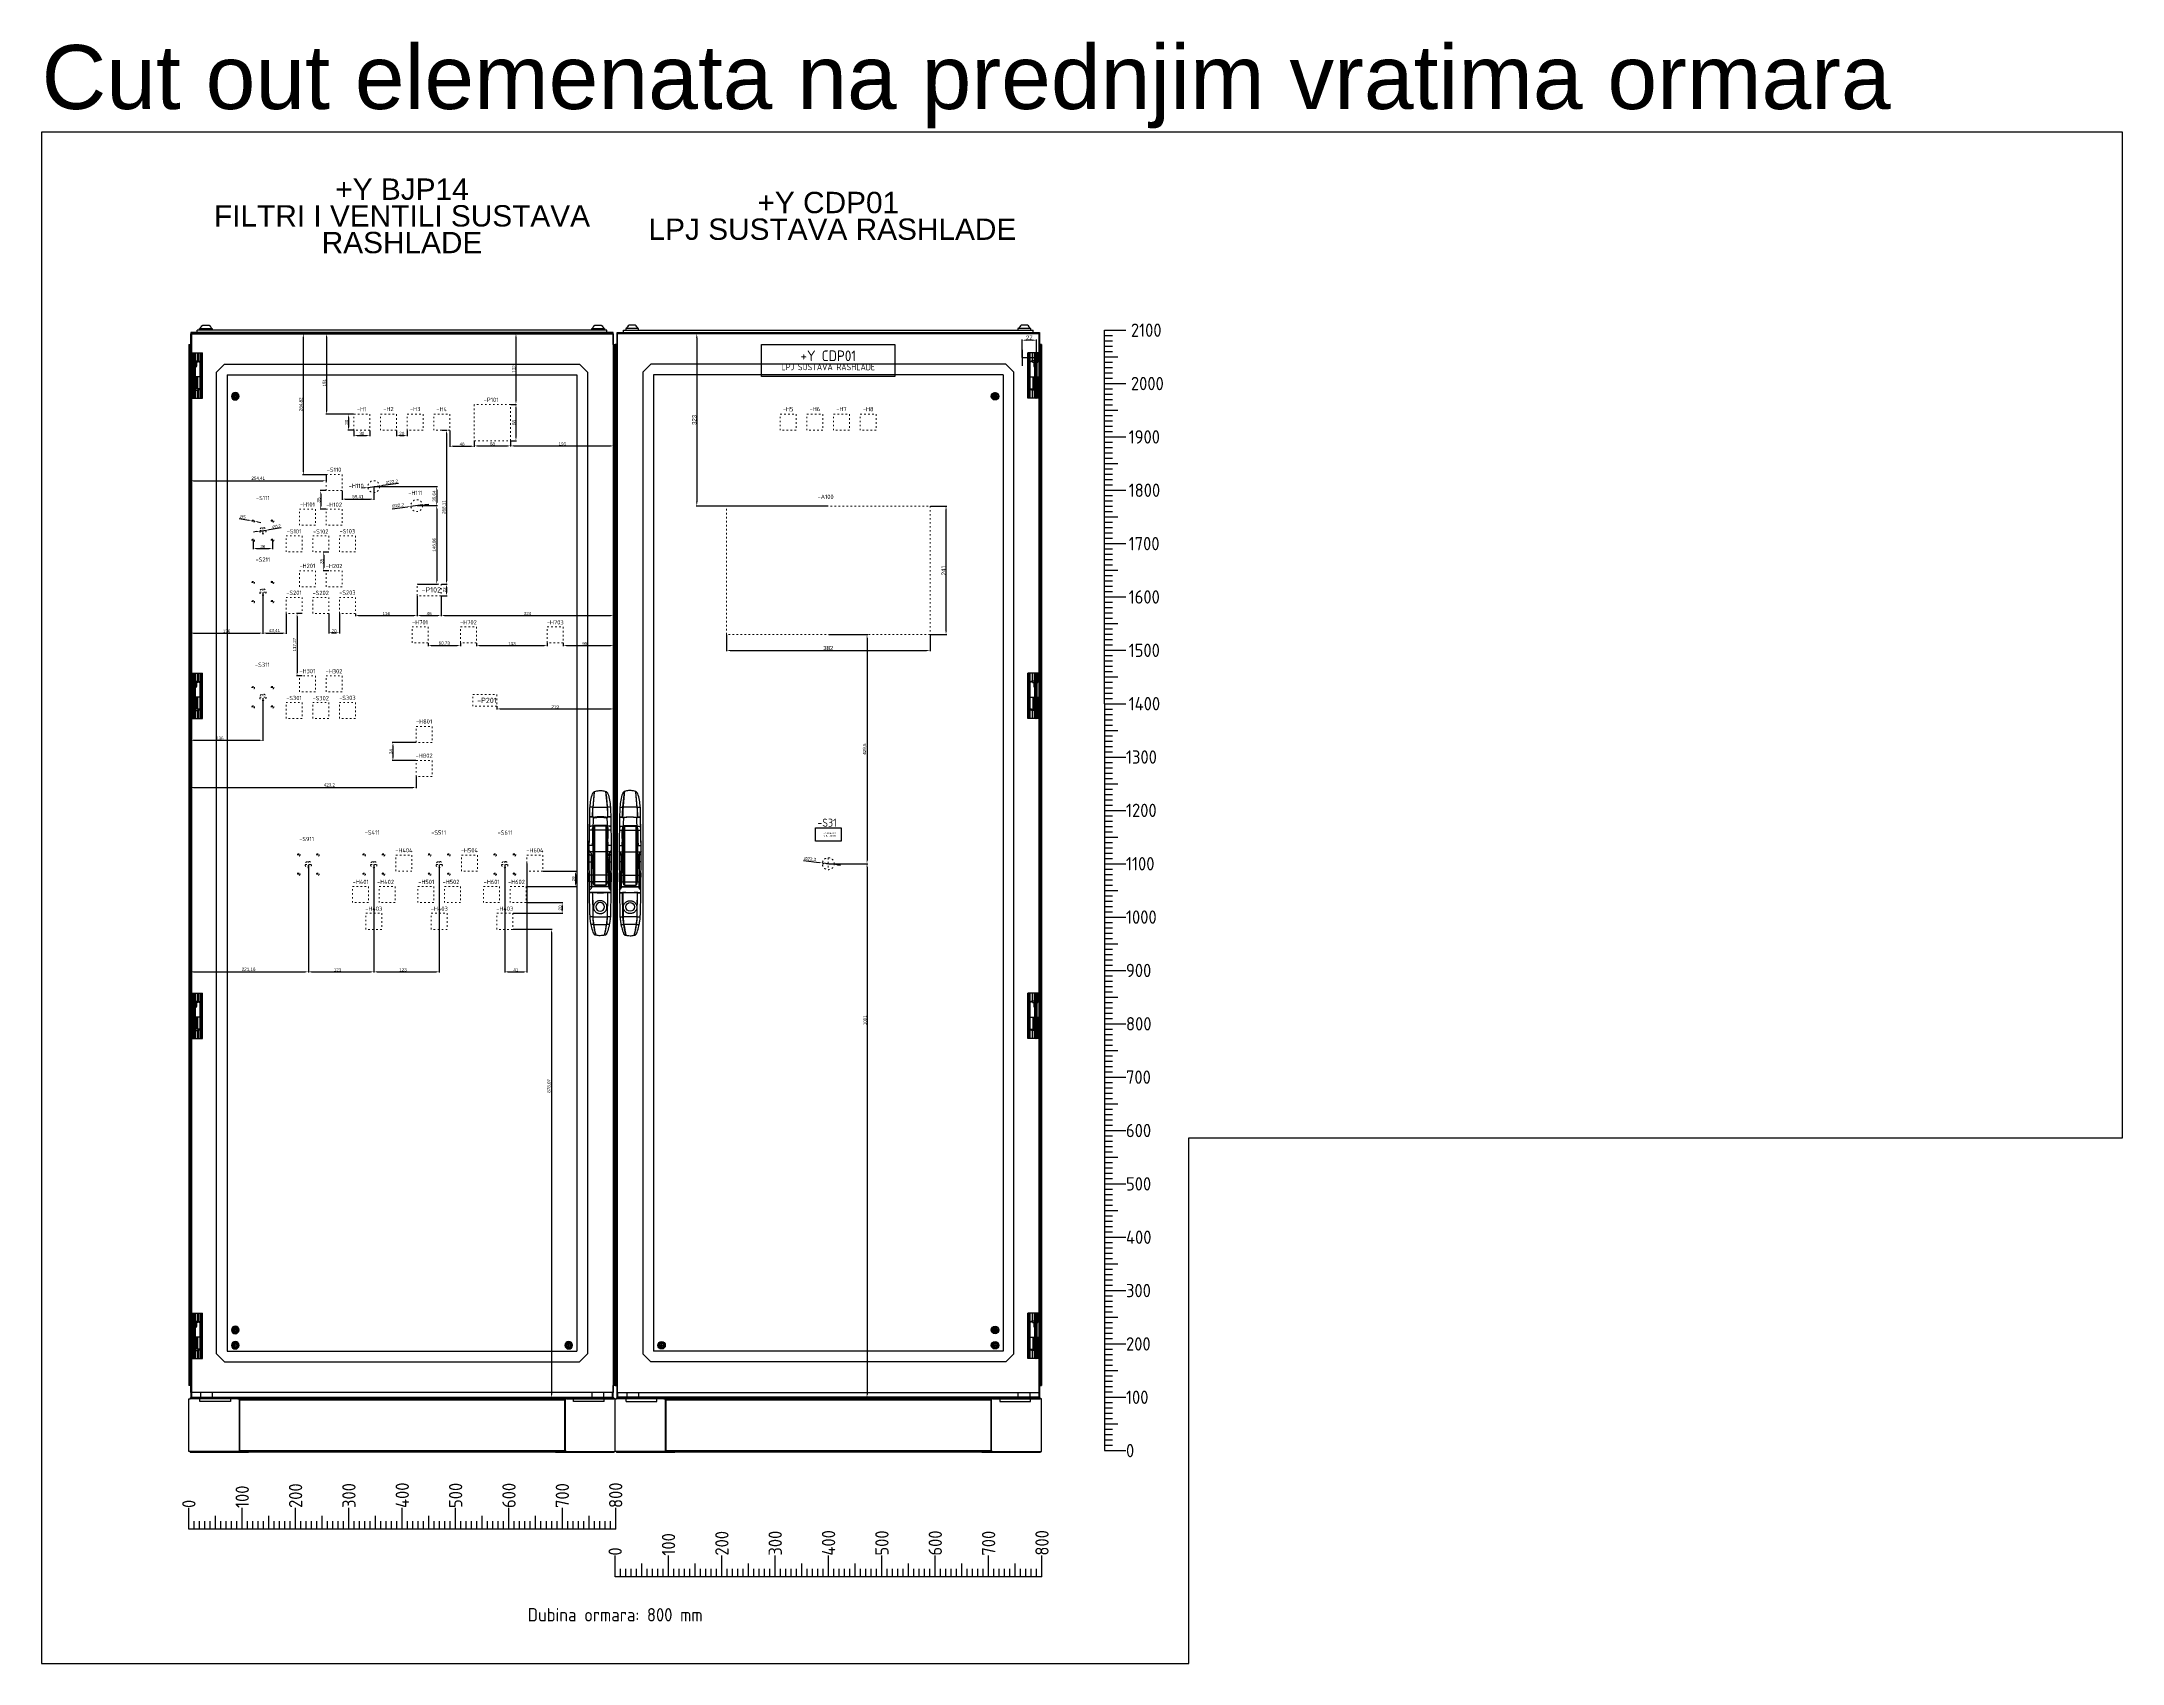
# Model space of a CAD drawing. Header units: millimetres. Extents: x 42151 to 59780, y 37376 to 44547.
# Drawn here: x 42151 to 46051, y 37376 to 40416 of the extents above; entities that cross this region are included whole.
import ezdxf
from ezdxf.enums import TextEntityAlignment as Align

# ---------------------------------------------------------------- set-up
doc = ezdxf.new("R2010")
doc.units = ezdxf.units.MM
doc.linetypes.add('ACAD_ISO03W100', pattern=[30, 12, -18])
doc.layers.add('! NO PLOT !', color=7, linetype='Continuous', true_color=0xff75dd, plot=False)
doc.layers.add('000-PI-Oprema', color=30, linetype='Continuous', lineweight=5)
for name, color, linetype in [('000-PI-ORMAR', 2, 'Continuous'), ('000-PI_TEXT', 7, 'Continuous'), ('AUT_7', 7, 'Continuous'), ('AUT_TEXT', 7, 'Continuous')]:
    doc.layers.add(name, color=color, linetype=linetype)
doc.styles.add('OPIS', font='arial.ttf')
doc.styles.add('PI0', font='isocpeur.ttf', dxfattribs={"width": 0.9})
doc.styles.get("Standard").update_dxf_attribs({"font": 'arial.ttf'})
doc.dimstyles.new('ISO-25-lb', dxfattribs={"dimtxt": 8, "dimasz": 8, "dimexe": 1.25, "dimexo": 0.625, "dimtad": 1, "dimtxsty": 'Standard', "dimcen": 5, "dimadec": 0, "dimazin": 0, "dimtfac": 1, "dimtmove": 0, "dimatfit": 3, "dimfxl": 1, "dimarcsym": 0})

# ---------------------------------------------------------------- blocks, each defined once
blk = doc.blocks.new('*U97')
at = {"layer": '000-PI-ORMAR'}
for p, q in [((-13.4, 105.2), (-10.6, 134.6)), ((-10.5, 134.6), (-10.9, 134.5)), ((10.9, 134.5), (10.5, 134.6)), ((13.4, 105.2), (10.6, 134.6)), ((-19.7, 86.2), (-20.5, 27.7)), ((-19.7, 86.2), (-20.1, 61)), ((-19.3, 101.3), (-19.7, 86.2)), ((-19.7, 87), (-14.2, 87)), ((-19.7, 86.2), (-12.5, 86.2)), ((-19.1, 105.2), (-13.4, 105.2)), ((-14.1, 86.2), (-14.2, 87)), ((-14, 85.3), (-14.1, 86.2)), ((-12.5, 86.2), (-13.4, 60.3)), ((13.2, 105.2), (-13.2, 105.2)), ((-11.2, 85.1), (-12.5, 86.2)), ((12.5, 86.2), (11.2, 85.1)), ((12, 85.8), (14, 85.3)), ((12.5, 86.2), (19.7, 86.2)), ((13.4, 60.3), (12.5, 86.2)), ((13.4, 105.2), (19.1, 105.2)), ((14, 85.3), (14.1, 86.2)), ((14.1, 86.2), (14.2, 87)), ((14.2, 87), (19.7, 87)), ((19.7, 86.2), (19.3, 101.3)), ((20.5, 27.7), (19.7, 86.2)), ((20.1, 60.6), (19.7, 86.2)), ((-20.1, 61.9), (-17.3, 61.9)), ((-20.1, 61.8), (-14.7, 61.8)), ((-20, 69.3), (-12.7, 69.3)), ((-20, 69), (-17.3, 69)), ((-17.3, 69.3), (17.3, 69.3)), ((-17.3, 61.8), (17.3, 61.8)), ((-15, 32.8), (-13.4, 60.3)), ((-13.3, -35.1), (-14.7, 61.8)), ((-12.7, 69.3), (-12.6, 69.3)), ((-12.6, 69.3), (-12.6, -39.1)), ((-10.7, 70.5), (-10.7, -41)), ((-10.7, 70.5), (10.7, 70.5)), ((10.7, 70.5), (10.7, -41)), ((12.6, 69.3), (12.6, -39.1)), ((12.6, 69.3), (12.7, 69.3)), ((12.7, 69.3), (20, 69.3)), ((14.7, 61.8), (13.3, -35.1)), ((13.4, 60.3), (15, 32.8)), ((14.7, 61.8), (20.1, 61.8)), ((17.3, 69), (20, 69)), ((17.3, 61.9), (20.1, 61.9)), ((20.5, 27.7), (20.3, 48.5)), ((-20.4, 35.9), (-20.5, 27.7)), ((-20.5, 32.8), (-15, 32.8)), ((-20.5, 27.7), (-20.1, -55.1)), ((-17.2, 17.8), (-20.5, 23.4)), ((-17.2, 14.2), (-20.5, 17)), ((-17.2, 2.5), (-20.5, 2.6)), ((-19.8, 21.4), (19.8, 21.4)), ((-17.2, 17.8), (-17.2, -47.4)), ((-16.2, 2.4), (-16.5, 15.5)), ((-16.5, 15.5), (-16.5, -46.1)), ((-16.4, 10.5), (-16.5, 13)), ((-16.2, 2.4), (-16.5, 2.5)), ((-16.2, -35.1), (-16.2, 2.4)), ((15, 32.8), (20.5, 32.8)), ((16.5, 15.5), (16.2, 2.4)), ((16.5, 2.5), (16.2, 2.4)), ((16.2, 2.4), (16.2, -35.1)), ((16.5, 13), (16.4, 10.5)), ((16.5, 15.5), (16.5, -46.1)), ((20.5, 23.4), (17.2, 17.8)), ((17.2, 17.8), (17.2, -47.4)), ((20.5, 17), (17.2, 14.2)), ((20.5, 2.6), (17.2, 2.5)), ((20.1, -55.1), (20.5, 27.7)), ((-20.5, -18.2), (-20.4, -35.1)), ((-20.5, -22.5), (20.5, -22.5)), ((-20.4, -35.1), (-13.3, -35.1)), ((-16.2, -35.1), (16.2, -35.1)), ((-11.5, -22.7), (-11.5, -29.5)), ((13.3, -35.1), (20.4, -35.1)), ((20.4, -35.1), (20.5, -18.2)), ((-20.2, -44.2), (-20.1, -55.1)), ((-20.2, -44.2), (20.2, -44.2)), ((-20.2, -50.4), (-17.2, -47.4)), ((-20.1, -55.1), (20.1, -55.1)), ((-20.1, -55.1), (-19.2, -96.1)), ((-20.1, -55.7), (-14, -55.7)), ((-16.5, -46.1), (-16.4, -43.8)), ((-16.4, -43.8), (16.4, -43.8)), ((-14, -55.7), (-13.9, -55.1)), ((-13.4, -100.7), (-14, -55.7)), ((-13.9, -55.1), (-13.7, -54.4)), ((-10.7, -41), (10.7, -41)), ((13.4, -100.7), (14, -55.7)), ((13.9, -55.1), (13.7, -54.4)), ((14, -55.7), (13.9, -55.1)), ((14, -55.7), (20.1, -55.7)), ((16.4, -43.8), (16.5, -46.1)), ((17.2, -47.4), (20.2, -50.4)), ((19.2, -96.1), (20.1, -55.1)), ((20.1, -55.1), (20.2, -44.2)), ((-19, -100.7), (-13.4, -100.7)), ((-17.1, -114.8), (-12, -114.8)), ((13.1, -100.7), (-13.1, -100.7)), ((11.7, -114.8), (-11.7, -114.8)), ((12, -114.8), (17.1, -114.8)), ((13.4, -100.7), (19, -100.7)), ((-9.7, -134.8), (-8, -135.2)), ((-7.8, -135.2), (-8, -135.2)), ((7.8, -135.2), (8, -135.2)), ((8, -135.2), (9.7, -134.8))]:
    blk.add_line(p, q, dxfattribs=at)
for points in [[(-14.4, 130.2), (-15.3, 127.2), (-16.1, 124.2), (-16.9, 121.1), (-17.5, 118), (-18.1, 114.8), (-18.5, 111.7), (-18.9, 108.5), (-19.1, 105.2)], [(-10.9, 134.5), (-11.6, 133.9), (-12.2, 133.2), (-12.8, 132.5), (-13.4, 131.8), (-13.9, 131), (-14.4, 130.2)], [(10.5, 134.6), (8.3, 135.2), (6.2, 135.5), (4, 135.8), (1.7, 136), (-0.5, 136), (-2.8, 135.9), (-4.7, 135.7), (-6.7, 135.5), (-8.6, 135.1), (-10.5, 134.6)], [(14.4, 130.2), (13.7, 131.4), (12.9, 132.5), (12.3, 133.2), (11.6, 133.9), (10.9, 134.5)], [(19.1, 105.2), (18.9, 108.4), (18.5, 111.6), (18.1, 114.7), (17.5, 117.9), (16.9, 121), (16.2, 124.1), (15.3, 127.2), (14.4, 130.2)], [(-19.1, 105.2), (-19.2, 104.3), (-19.2, 103.3), (-19.3, 102.3), (-19.3, 101.3)], [(-14.2, 87), (-14.2, 90.3), (-14.2, 93.5), (-14, 96.6), (-13.9, 99.7), (-13.6, 102.7), (-13.4, 105.2)], [(-14, 85.3), (-12.2, 85.8), (-12, 85.8)], [(-12, 85.8), (-10.3, 86.1), (-8.4, 86.4), (-6.5, 86.7), (-4.5, 86.9), (-2.5, 87), (-0.5, 87), (1.5, 87), (3.6, 86.9), (5.7, 86.8), (7.8, 86.5), (9.9, 86.2), (12, 85.8), (12, 85.8)], [(11.2, 85.1), (8.8, 85.5), (6.3, 85.8), (3.8, 86), (1.3, 86.1), (-0.8, 86.1), (-2.8, 86), (-4.9, 85.9), (-7, 85.7), (-9.1, 85.4), (-11.2, 85.1)], [(14.2, 87), (14.2, 90.3), (14.2, 93.5), (14, 96.6), (13.9, 99.7), (13.6, 102.7), (13.4, 105.2)], [(19.3, 101.3), (19.3, 102.3), (19.2, 103.3), (19.2, 104.3), (19.1, 105.2)], [(-12.7, 69.3), (-13.2, 68.4), (-13.6, 67.5), (-14, 66.6), (-14.3, 65.6), (-14.5, 64.6), (-14.6, 63.5), (-14.7, 62.5), (-14.7, 61.8)], [(-12.6, 69.3), (-12.5, 69.5), (-12.3, 69.7), (-12.2, 69.9), (-12, 70), (-11.8, 70.2), (-11.6, 70.3), (-11.4, 70.4), (-11.2, 70.4), (-11, 70.5), (-10.7, 70.5)], [(10.7, 70.5), (11, 70.5), (11.2, 70.4), (11.4, 70.4), (11.6, 70.3), (11.8, 70.2), (12, 70), (12.2, 69.9), (12.3, 69.7), (12.5, 69.5), (12.6, 69.3)], [(14.7, 61.8), (14.7, 62.9), (14.6, 63.9), (14.4, 65), (14.1, 66), (13.8, 66.9), (13.4, 67.9), (13, 68.8), (12.7, 69.3)], [(-16.5, 15.5), (-16.5, 15.9), (-16.6, 16.3), (-16.7, 16.6), (-16.8, 17), (-16.9, 17.3), (-17.1, 17.6), (-17.2, 17.8)], [(17.2, 17.8), (17, 17.5), (16.9, 17.2), (16.7, 16.8), (16.6, 16.5), (16.6, 16.1), (16.5, 15.8), (16.5, 15.5)], [(-16.4, -43.8), (-16.4, -43.1), (-16.3, -42.4), (-16.3, -41.6), (-16.3, -40.7), (-16.3, -39.9), (-16.3, -38.9), (-16.3, -38), (-16.2, -37), (-16.2, -36), (-16.2, -35.1)], [(-13.3, -35.1), (-13.2, -36.2), (-13.1, -37.2), (-12.9, -38.2), (-12.6, -39.1)], [(12.6, -39.1), (12.9, -38.1), (13.1, -37.1), (13.2, -36), (13.3, -35.1)], [(16.2, -35.1), (16.2, -36.1), (16.2, -37.1), (16.3, -38.1), (16.3, -39), (16.3, -39.9), (16.3, -40.8), (16.3, -41.7), (16.3, -42.5), (16.4, -43.2), (16.4, -43.8)], [(-17.2, -47.4), (-17, -47.3), (-16.9, -47.1), (-16.7, -46.9), (-16.6, -46.7), (-16.6, -46.5), (-16.5, -46.3), (-16.5, -46.1)], [(-9.6, -55.1), (-9.9, -55), (-11.8, -54.7), (-13.7, -54.4)], [(8.9, -73.9), (9.6, -74.6), (10.3, -75.5), (10.9, -76.3), (11.4, -77.3), (11.9, -78.2), (12.2, -79.2), (12.5, -80.2), (12.6, -81.3), (12.7, -82.3), (12.6, -83.3), (12.5, -84.2), (12.3, -85.2), (12.1, -86.1), (11.7, -87), (11.3, -87.9), (10.9, -88.7), (10.3, -89.5), (9.7, -90.3), (9, -91), (8.3, -91.6), (7.5, -92.2), (6.6, -92.8), (5.7, -93.3), (4.8, -93.7), (3.7, -94), (2.7, -94.3), (1.6, -94.5), (0.5, -94.5), (-0.6, -94.5), (-1.7, -94.4), (-2.8, -94.3), (-3.8, -94), (-4.9, -93.6), (-5.9, -93.2), (-6.9, -92.6), (-7.8, -92), (-8.6, -91.3), (-9.4, -90.6), (-10.1, -89.7), (-10.8, -88.9), (-11.3, -88), (-11.7, -87), (-12.1, -86.1), (-12.4, -85.1), (-12.6, -84.1), (-12.7, -83.1), (-12.7, -82.1), (-12.6, -81.2), (-12.5, -80.2), (-12.2, -79.3), (-11.9, -78.4), (-11.6, -77.5), (-11.1, -76.7), (-10.6, -75.9), (-10, -75.1), (-9.4, -74.3), (-8.6, -73.6), (-7.8, -73), (-7, -72.4), (-6.1, -71.9), (-5.1, -71.4), (-4.1, -71), (-3.1, -70.7), (-2, -70.5), (-0.9, -70.4), (0.1, -70.4), (1.2, -70.4), (2.3, -70.6), (3.3, -70.8), (4.4, -71.1), (5.4, -71.5), (6.3, -72), (7.2, -72.5), (8.1, -73.2), (8.9, -73.9)], [(-12.6, -39.1), (-12.4, -39.6), (-12.1, -40.1), (-12, -40.4), (-11.8, -40.6), (-11.5, -40.7), (-11.3, -40.9), (-11, -40.9), (-10.8, -41), (-10.7, -41)], [(9.6, -55.1), (7.8, -55.3), (5.8, -55.5), (3.8, -55.6), (1.7, -55.7), (-0.4, -55.7), (-2.4, -55.6), (-4.3, -55.6), (-6.2, -55.4), (-8.1, -55.2), (-9.6, -55.1)], [(13.7, -54.4), (11.7, -54.8), (9.8, -55), (9.6, -55.1)], [(10.7, -41), (11, -40.9), (11.2, -40.9), (11.4, -40.8), (11.6, -40.7), (11.8, -40.5), (12, -40.3), (12.3, -39.8), (12.6, -39.3), (12.6, -39.1)], [(16.5, -46.1), (16.5, -46.3), (16.6, -46.5), (16.7, -46.8), (16.8, -47), (16.9, -47.1), (17.1, -47.3), (17.2, -47.4)], [(-19.2, -96.1), (-19.1, -98.4), (-19, -100.7)], [(-19, -100.7), (-18.8, -102.4), (-18.7, -104.2), (-18.5, -105.9), (-18.3, -107.6), (-18.1, -109.2), (-17.8, -110.9), (-17.6, -111.9), (-17.5, -112.9), (-17.3, -113.9), (-17.1, -114.8)], [(-17.1, -114.8), (-16.5, -117.9), (-15.7, -120.9), (-14.9, -123.8), (-14.1, -126.7), (-13.1, -129.6), (-12.1, -132.3)], [(-12, -114.8), (-12.4, -112.5), (-12.7, -110.1), (-13, -107.5), (-13.2, -104.8), (-13.4, -102.1), (-13.4, -100.7)], [(-8, -135.2), (-10.5, -123.5), (-12, -114.8)], [(8, -135.2), (10.5, -123.5), (12, -114.8)], [(12, -114.8), (12.4, -112.5), (12.7, -110.1), (13, -107.5), (13.2, -104.8), (13.4, -102.1), (13.4, -100.7)], [(12.1, -132.3), (13.1, -129.6), (14.1, -126.8), (14.9, -123.9), (15.7, -120.9), (16.5, -117.9), (17.1, -114.8)], [(17.1, -114.8), (17.4, -113.4), (17.6, -111.9), (17.9, -110.4), (18.1, -108.7), (18.4, -107), (18.6, -105.3), (18.7, -104.2), (18.8, -103), (18.9, -101.8), (19, -100.7)], [(19, -100.7), (19.1, -98.4), (19.2, -96.1)], [(-12.1, -132.3), (-11.6, -133), (-11, -133.6), (-10.4, -134.2), (-9.7, -134.8)], [(-7.8, -135.2), (-5.9, -135.6), (-4.1, -135.8), (-2.2, -135.9), (-0.2, -136), (1.7, -136), (3.7, -135.8), (5.8, -135.6), (7.8, -135.2)], [(9.7, -134.8), (10.4, -134.2), (11, -133.6), (11.6, -133), (12.1, -132.3)]]:
    blk.add_lwpolyline(points, dxfattribs=at)
blk.add_circle((0, -82.1), 8.15, dxfattribs=at)
for centre, major_axis, ratio, start_param, end_param in [((73, -135.2), (0, 546.8), 0.175521, 1.054802, 1.115623), ((-73, -135.2), (0, 546.8), 0.175521, -1.115623, -1.054802), ((-7.5, 87.2), (0, 37), 0.175521, 1.061397, 1.596486), ((-7.5, 87.2), (0, 37), 0.175521, -4.6867, -4.66155), ((7.5, 87.2), (0, 37), 0.175521, 4.6867, 5.221788), ((7.5, 87.2), (0, 37), 0.175521, 4.66155, 4.6867), ((-19.5, 12.8), (-3, 0), 0.71325, 3.261467, 3.839724), ((-19.5, 2.5), (-3, 0), 0.017452, 3.261467, 3.839724), ((19.5, 12.8), (-3, 0), 0.71325, 5.585054, 6.163311), ((19.5, 2.5), (-3, 0), 0.017452, -0.698132, -0.119874), ((137.5, -39.6), (0, 669.9), 0.225671, -4.689366, -4.621155), ((-137.5, -39.6), (0, 669.9), 0.225671, 4.621155, 4.689366), ((-5.9, -95.4), (0, 32.4), 0.225671, 1.735147, 2.215471), ((21.2, -9.1), (0, 180.2), 0.225671, -4.085045, -3.936826), ((-21.2, -9.1), (0, 180.2), 0.225671, 3.936826, 4.085045), ((5.9, -95.4), (0, 32.4), 0.225671, 4.067714, 4.548039)]:
    blk.add_ellipse(centre, major_axis=major_axis, ratio=ratio, start_param=start_param, end_param=end_param, dxfattribs=at)
blk = doc.blocks.new('A$C4c17df16')
at = {"layer": '000-PI-ORMAR'}
blk.add_blockref('*U97', (-4, -1008.4), dxfattribs=at)
blk = doc.blocks.new('8806000_2000x800x600')
at = {"layer": '! NO PLOT !'}
for p, q in [((-3755.8, 1846.7), (-3770.8, 1831.7)), ((-3090.8, 1846.7), (-3755.8, 1846.7)), ((-3075.8, 1831.7), (-3090.8, 1846.7)), ((-3770.8, 1831.7), (-3770.8, -8.3)), ((-3750.8, 1826.7), (-3750.8, -3.3)), ((-3095.8, 1826.7), (-3750.8, 1826.7)), ((-3110.8, 1779.4), (-3110.8, 1794.1)), ((-3110.8, 1779.4), (-3110.8, 1794.1)), ((-3095.8, 1826.7), (-3095.8, -3.3)), ((-3075.8, -8.3), (-3075.8, 1831.7)), ((-3118.2, 1786.7), (-3103.5, 1786.7)), ((-3118.2, 1786.7), (-3103.5, 1786.7)), ((-3110.8, 29.4), (-3110.8, 44.1)), ((-3743.2, 8), (-3728.5, 8)), ((-3735.8, 0.6), (-3735.8, 15.3)), ((-3118.2, 36.7), (-3103.5, 36.7)), ((-3118.2, 8), (-3103.5, 8)), ((-3110.8, 0.6), (-3110.8, 15.3)), ((-3770.8, -8.3), (-3755.8, -23.3)), ((-3090.8, -23.3), (-3755.8, -23.3)), ((-3095.8, -3.3), (-3750.8, -3.3)), ((-3090.8, -23.3), (-3075.8, -8.3))]:
    blk.add_line(p, q, dxfattribs=at)
for centre, radius in [((-3110.8, 1786.7), 7), ((-3110.8, 1786.7), 7), ((-3110.8, 1786.7), 6.7), ((-3110.8, 1786.7), 6.7), ((-3110.8, 1786.7), 5), ((-3110.8, 1786.7), 4), ((-3110.8, 1786.7), 3), ((-3110.8, 36.7), 7), ((-3110.8, 36.7), 6.7), ((-3110.8, 36.7), 5), ((-3110.8, 36.7), 4), ((-3110.8, 36.7), 3), ((-3735.8, 8), 7), ((-3735.8, 8), 6.5), ((-3735.8, 8), 5.62), ((-3735.8, 8), 5), ((-3735.8, 8), 3.62), ((-3110.8, 8), 7), ((-3110.8, 8), 6.5), ((-3110.8, 8), 5.61), ((-3110.8, 8), 5), ((-3110.8, 8), 3.61)]:
    blk.add_circle(centre, radius, dxfattribs=at)
at = {"layer": '000-PI-ORMAR'}
for p, q in [((-3778.8, 1913.4), (-3802.8, 1913.4)), ((-3802.8, 1913.4), (-3802.8, 1910.5)), ((-3784.8, 1920), (-3796.8, 1920)), ((-3778.8, 1910.5), (-3778.8, 1913.4)), ((-3043.8, 1913.4), (-3067.8, 1913.4)), ((-3067.8, 1913.4), (-3067.8, 1910.5)), ((-3049.8, 1920), (-3061.8, 1920)), ((-3043.8, 1910.5), (-3043.8, 1913.4)), ((-3822.8, 1883.5), (-3822.8, -67.5)), ((-3820.1, 1883.5), (-3822.8, 1883.5)), ((-3819.3, 1883.4), (-3820.1, 1883.5)), ((-3820.1, 1883.5), (-3820.1, -67.5)), ((-3819.3, 1906.5), (-3807.1, 1906.5)), ((-3819.3, 1883.4), (-3819.3, 1906.5)), ((-3819.3, 1904), (-3819.3, -80.5)), ((-3027.3, 1904), (-3819.3, 1904)), ((-3817.8, 1904), (-3817.8, 1905)), ((-3817.8, 1905), (-3807.1, 1905)), ((-3807.1, 1904), (-3807.1, 1910.5)), ((-3807.1, 1910.5), (-3039.6, 1910.5)), ((-3807.1, 1906.5), (-3039.6, 1906.5)), ((-3807.1, 1905), (-3039.6, 1905)), ((-3039.6, 1904), (-3039.6, 1910.5)), ((-3039.6, 1906.5), (-3027.3, 1906.5)), ((-3039.6, 1905), (-3028.8, 1905)), ((-3028.8, 1905), (-3028.8, 1904)), ((-3028.8, 1904), (-3028.8, -80.5)), ((-3027.3, 1906.5), (-3027.3, 1904)), ((-3027.3, -80.5), (-3027.3, 1904)), ((-3027.3, 1904), (-3027.3, -80.5)), ((-3026.5, 1883.5), (-3027.3, 1883.4)), ((-3023.8, 1883.5), (-3026.5, 1883.5)), ((-3026.5, 1883.5), (-3026.5, -67.5)), ((-3023.8, 1883.5), (-3023.8, -67.5)), ((-3049.3, 1783), (-3049.3, 1868)), ((-3029.9, 1868), (-3049.3, 1868)), ((-3047.6, 1800), (-3047.6, 1851)), ((-3042.6, 1851), (-3047.6, 1851)), ((-3046.8, 1851), (-3046.8, 1868)), ((-3046.6, 1783), (-3046.6, 1868)), ((-3045.1, 1800), (-3045.1, 1851)), ((-3044.7, 1851), (-3044.7, 1868)), ((-3029.9, 1853), (-3042.6, 1853)), ((-3042.6, 1851), (-3042.6, 1853)), ((-3041, 1868), (-3041, 1853)), ((-3040.5, 1853), (-3040.5, 1850.5)), ((-3040.5, 1850.5), (-3030.3, 1850.5)), ((-3040.1, 1853), (-3040.1, 1868)), ((-3038.4, 1850.5), (-3038.4, 1843)), ((-3038.4, 1843), (-3032.5, 1843)), ((-3038.4, 1843), (-3036.9, 1840.5)), ((-3036.9, 1840.5), (-3033.9, 1840.5)), ((-3036, 1783), (-3036, 1868)), ((-3031.8, 1859.5), (-3036, 1859.5)), ((-3031.7, 1854.5), (-3036, 1854.5)), ((-3035.4, 1853), (-3035.4, 1868)), ((-3035.2, 1783), (-3035.2, 1868)), ((-3033.9, 1840.5), (-3032.5, 1843)), ((-3032.9, 1796.5), (-3032.9, 1854.5)), ((-3032.5, 1843), (-3032.5, 1850.5)), ((-3032.4, 1866), (-3031.8, 1866)), ((-3032.4, 1785), (-3032.4, 1866)), ((-3032.4, 1791.5), (-3032.4, 1859.5)), ((-3032.2, 1796.5), (-3032.2, 1854.5)), ((-3031.8, 1859.5), (-3031.8, 1866)), ((-3031.7, 1796.5), (-3031.7, 1854.5)), ((-3030.3, 1850.5), (-3030.3, 1853)), ((-3029.9, 1853), (-3029.9, 1868)), ((-3042.6, 1800), (-3047.6, 1800)), ((-3046.8, 1783), (-3046.8, 1800)), ((-3046.1, 1823), (-3029.3, 1823)), ((-3046.1, 1823), (-3046.1, 1800.5)), ((-3046.1, 1800.5), (-3029.3, 1800.5)), ((-3044.7, 1783), (-3044.7, 1800)), ((-3042.6, 1798), (-3042.6, 1800)), ((-3029.9, 1798), (-3042.6, 1798)), ((-3041, 1798), (-3041, 1783)), ((-3040.5, 1800.5), (-3040.5, 1798)), ((-3040.2, 1823), (-3040.2, 1800.5)), ((-3040.1, 1783), (-3040.1, 1798)), ((-3036.9, 1810.5), (-3038.4, 1808)), ((-3038.4, 1808), (-3038.4, 1800.5)), ((-3038.4, 1808), (-3032.5, 1808)), ((-3038.2, 1823), (-3038.2, 1800.5)), ((-3036.9, 1810.5), (-3033.9, 1810.5)), ((-3036.5, 1823), (-3036.5, 1800.5)), ((-3036.1, 1823), (-3036.1, 1800.5)), ((-3031.7, 1796.5), (-3036, 1796.5)), ((-3035.4, 1783), (-3035.4, 1798)), ((-3034, 1823), (-3034, 1800.5)), ((-3032.5, 1808), (-3033.9, 1810.5)), ((-3033.6, 1823), (-3033.6, 1800.5)), ((-3033.3, 1823), (-3033.3, 1800.5)), ((-3032.5, 1800.5), (-3032.5, 1808)), ((-3032.2, 1823), (-3032.2, 1800.5)), ((-3031.4, 1823), (-3031.4, 1800.5)), ((-3031.3, 1800.5), (-3031.3, 1823)), ((-3030.3, 1823), (-3030.3, 1800.5)), ((-3030.3, 1798), (-3030.3, 1800.5)), ((-3029.9, 1783), (-3029.9, 1798)), ((-3029.5, 1823), (-3029.5, 1800.5)), ((-3029.9, 1783), (-3049.3, 1783)), ((-3031.8, 1791.5), (-3036, 1791.5)), ((-3032.4, 1785), (-3031.8, 1785)), ((-3031.8, 1785), (-3031.8, 1791.5)), ((-3049.3, 1183), (-3049.3, 1268)), ((-3029.9, 1268), (-3049.3, 1268)), ((-3047.6, 1200), (-3047.6, 1251)), ((-3042.6, 1251), (-3047.6, 1251)), ((-3046.8, 1251), (-3046.8, 1268)), ((-3046.6, 1183), (-3046.6, 1268)), ((-3045.1, 1200), (-3045.1, 1251)), ((-3044.7, 1251), (-3044.7, 1268)), ((-3029.9, 1253), (-3042.6, 1253)), ((-3042.6, 1251), (-3042.6, 1253)), ((-3041, 1268), (-3041, 1253)), ((-3040.5, 1253), (-3040.5, 1250.5)), ((-3040.5, 1250.5), (-3030.3, 1250.5)), ((-3040.1, 1253), (-3040.1, 1268)), ((-3038.4, 1250.5), (-3038.4, 1243)), ((-3036, 1183), (-3036, 1268)), ((-3031.8, 1259.5), (-3036, 1259.5)), ((-3031.7, 1254.5), (-3036, 1254.5)), ((-3035.4, 1253), (-3035.4, 1268)), ((-3035.2, 1183), (-3035.2, 1268)), ((-3032.9, 1196.5), (-3032.9, 1254.5)), ((-3032.5, 1243), (-3032.5, 1250.5)), ((-3032.4, 1266), (-3031.8, 1266)), ((-3032.4, 1185), (-3032.4, 1266)), ((-3032.4, 1191.5), (-3032.4, 1259.5)), ((-3032.2, 1196.5), (-3032.2, 1254.5)), ((-3031.8, 1259.5), (-3031.8, 1266)), ((-3031.7, 1196.5), (-3031.7, 1254.5)), ((-3030.3, 1250.5), (-3030.3, 1253)), ((-3029.9, 1253), (-3029.9, 1268)), ((-3046.1, 1223), (-3046.1, 1200.5)), ((-3046.1, 1223), (-3029.3, 1223)), ((-3040.2, 1223), (-3040.2, 1200.5)), ((-3038.4, 1243), (-3032.5, 1243)), ((-3038.4, 1243), (-3036.9, 1240.5)), ((-3036.9, 1210.5), (-3038.4, 1208)), ((-3038.2, 1223), (-3038.2, 1200.5)), ((-3036.9, 1240.5), (-3033.9, 1240.5)), ((-3036.9, 1210.5), (-3033.9, 1210.5)), ((-3036.5, 1223), (-3036.5, 1200.5)), ((-3036.1, 1223), (-3036.1, 1200.5)), ((-3034, 1223), (-3034, 1200.5)), ((-3033.9, 1240.5), (-3032.5, 1243)), ((-3032.5, 1208), (-3033.9, 1210.5)), ((-3033.6, 1223), (-3033.6, 1200.5)), ((-3033.3, 1223), (-3033.3, 1200.5)), ((-3032.2, 1223), (-3032.2, 1200.5)), ((-3031.4, 1223), (-3031.4, 1200.5)), ((-3031.3, 1200.5), (-3031.3, 1223)), ((-3030.3, 1223), (-3030.3, 1200.5)), ((-3029.5, 1223), (-3029.5, 1200.5)), ((-3029.9, 1183), (-3049.3, 1183)), ((-3042.6, 1200), (-3047.6, 1200)), ((-3046.8, 1183), (-3046.8, 1200)), ((-3046.1, 1200.5), (-3029.3, 1200.5)), ((-3044.7, 1183), (-3044.7, 1200)), ((-3042.6, 1198), (-3042.6, 1200)), ((-3029.9, 1198), (-3042.6, 1198)), ((-3041, 1198), (-3041, 1183)), ((-3040.5, 1200.5), (-3040.5, 1198)), ((-3040.1, 1183), (-3040.1, 1198)), ((-3038.4, 1208), (-3038.4, 1200.5)), ((-3038.4, 1208), (-3032.5, 1208)), ((-3031.7, 1196.5), (-3036, 1196.5)), ((-3031.8, 1191.5), (-3036, 1191.5)), ((-3035.4, 1183), (-3035.4, 1198)), ((-3032.5, 1200.5), (-3032.5, 1208)), ((-3032.4, 1185), (-3031.8, 1185)), ((-3031.8, 1185), (-3031.8, 1191.5)), ((-3030.3, 1198), (-3030.3, 1200.5)), ((-3029.9, 1183), (-3029.9, 1198)), ((-3049.3, 583), (-3049.3, 668)), ((-3029.9, 668), (-3049.3, 668)), ((-3046.8, 651), (-3046.8, 668)), ((-3046.6, 583), (-3046.6, 668)), ((-3044.7, 651), (-3044.7, 668)), ((-3041, 668), (-3041, 653)), ((-3040.1, 653), (-3040.1, 668)), ((-3036, 583), (-3036, 668)), ((-3035.4, 653), (-3035.4, 668)), ((-3035.2, 583), (-3035.2, 668)), ((-3032.4, 666), (-3031.8, 666)), ((-3032.4, 585), (-3032.4, 666)), ((-3031.8, 659.5), (-3031.8, 666)), ((-3029.9, 653), (-3029.9, 668)), ((-3047.6, 600), (-3047.6, 651)), ((-3042.6, 651), (-3047.6, 651)), ((-3045.1, 600), (-3045.1, 651)), ((-3029.9, 653), (-3042.6, 653)), ((-3042.6, 651), (-3042.6, 653)), ((-3040.5, 653), (-3040.5, 650.5)), ((-3040.5, 650.5), (-3030.3, 650.5)), ((-3038.4, 650.5), (-3038.4, 643)), ((-3038.4, 643), (-3036.9, 640.5)), ((-3038.4, 643), (-3032.5, 643)), ((-3036.9, 640.5), (-3033.9, 640.5)), ((-3031.8, 659.5), (-3036, 659.5)), ((-3031.7, 654.5), (-3036, 654.5)), ((-3033.9, 640.5), (-3032.5, 643)), ((-3032.9, 596.5), (-3032.9, 654.5)), ((-3032.5, 643), (-3032.5, 650.5)), ((-3032.4, 591.5), (-3032.4, 659.5)), ((-3032.2, 596.5), (-3032.2, 654.5)), ((-3031.7, 596.5), (-3031.7, 654.5)), ((-3030.3, 650.5), (-3030.3, 653)), ((-3042.6, 600), (-3047.6, 600)), ((-3046.8, 583), (-3046.8, 600)), ((-3046.1, 623), (-3046.1, 600.5)), ((-3046.1, 623), (-3029.3, 623)), ((-3046.1, 600.5), (-3029.3, 600.5)), ((-3044.7, 583), (-3044.7, 600)), ((-3042.6, 598), (-3042.6, 600)), ((-3029.9, 598), (-3042.6, 598)), ((-3041, 598), (-3041, 583)), ((-3040.5, 600.5), (-3040.5, 598)), ((-3040.2, 623), (-3040.2, 600.5)), ((-3040.1, 583), (-3040.1, 598)), ((-3036.9, 610.5), (-3038.4, 608)), ((-3038.4, 608), (-3038.4, 600.5)), ((-3038.4, 608), (-3032.5, 608)), ((-3038.2, 623), (-3038.2, 600.5)), ((-3036.9, 610.5), (-3033.9, 610.5)), ((-3036.5, 623), (-3036.5, 600.5)), ((-3036.1, 623), (-3036.1, 600.5)), ((-3031.7, 596.5), (-3036, 596.5)), ((-3031.8, 591.5), (-3036, 591.5)), ((-3035.4, 583), (-3035.4, 598)), ((-3034, 623), (-3034, 600.5)), ((-3032.5, 608), (-3033.9, 610.5)), ((-3033.6, 623), (-3033.6, 600.5)), ((-3033.3, 623), (-3033.3, 600.5)), ((-3032.5, 600.5), (-3032.5, 608)), ((-3032.2, 623), (-3032.2, 600.5)), ((-3031.8, 585), (-3031.8, 591.5)), ((-3031.4, 623), (-3031.4, 600.5)), ((-3031.3, 600.5), (-3031.3, 623)), ((-3030.3, 623), (-3030.3, 600.5)), ((-3030.3, 598), (-3030.3, 600.5)), ((-3029.9, 583), (-3029.9, 598)), ((-3029.5, 623), (-3029.5, 600.5)), ((-3029.9, 583), (-3049.3, 583)), ((-3032.4, 585), (-3031.8, 585)), ((-3049.3, -17), (-3049.3, 68)), ((-3029.9, 68), (-3049.3, 68)), ((-3047.6, 0), (-3047.6, 51)), ((-3042.6, 51), (-3047.6, 51)), ((-3046.8, 51), (-3046.8, 68)), ((-3046.6, -17), (-3046.6, 68)), ((-3045.1, 0), (-3045.1, 51)), ((-3044.7, 51), (-3044.7, 68)), ((-3029.9, 53), (-3042.6, 53)), ((-3042.6, 51), (-3042.6, 53)), ((-3041, 68), (-3041, 53)), ((-3040.5, 53), (-3040.5, 50.5)), ((-3040.5, 50.5), (-3030.3, 50.5)), ((-3040.1, 53), (-3040.1, 68)), ((-3038.4, 50.5), (-3038.4, 43)), ((-3038.4, 43), (-3036.9, 40.5)), ((-3038.4, 43), (-3032.5, 43)), ((-3036.9, 40.5), (-3033.9, 40.5)), ((-3036, -17), (-3036, 68)), ((-3031.8, 59.5), (-3036, 59.5)), ((-3031.7, 54.5), (-3036, 54.5)), ((-3035.4, 53), (-3035.4, 68)), ((-3035.2, -17), (-3035.2, 68)), ((-3033.9, 40.5), (-3032.5, 43)), ((-3032.9, -3.5), (-3032.9, 54.5)), ((-3032.5, 43), (-3032.5, 50.5)), ((-3032.4, 66), (-3031.8, 66)), ((-3032.4, -15), (-3032.4, 66)), ((-3032.4, -8.5), (-3032.4, 59.5)), ((-3032.2, -3.5), (-3032.2, 54.5)), ((-3031.8, 59.5), (-3031.8, 66)), ((-3031.7, -3.5), (-3031.7, 54.5)), ((-3030.3, 50.5), (-3030.3, 53)), ((-3029.9, 53), (-3029.9, 68)), ((-3046.1, 23), (-3046.1, 0.5)), ((-3046.1, 23), (-3029.3, 23)), ((-3046.1, 0.5), (-3029.3, 0.5)), ((-3040.5, 0.5), (-3040.5, -2)), ((-3040.2, 23), (-3040.2, 0.5)), ((-3036.9, 10.5), (-3038.4, 8)), ((-3038.4, 8), (-3038.4, 0.5)), ((-3038.4, 8), (-3032.5, 8)), ((-3038.2, 23), (-3038.2, 0.5)), ((-3036.9, 10.5), (-3033.9, 10.5)), ((-3036.5, 23), (-3036.5, 0.5)), ((-3036.1, 23), (-3036.1, 0.5)), ((-3034, 23), (-3034, 0.5)), ((-3032.5, 8), (-3033.9, 10.5)), ((-3033.6, 23), (-3033.6, 0.5)), ((-3033.3, 23), (-3033.3, 0.5)), ((-3032.5, 0.5), (-3032.5, 8)), ((-3032.2, 23), (-3032.2, 0.5)), ((-3031.4, 23), (-3031.4, 0.5)), ((-3031.3, 0.5), (-3031.3, 23)), ((-3030.3, 23), (-3030.3, 0.5)), ((-3030.3, -2), (-3030.3, 0.5)), ((-3029.5, 23), (-3029.5, 0.5)), ((-3029.9, -17), (-3049.3, -17)), ((-3042.6, 0), (-3047.6, 0)), ((-3046.8, -17), (-3046.8, 0)), ((-3044.7, -17), (-3044.7, 0)), ((-3042.6, -2), (-3042.6, 0)), ((-3029.9, -2), (-3042.6, -2)), ((-3041, -2), (-3041, -17)), ((-3040.1, -17), (-3040.1, -2)), ((-3031.7, -3.5), (-3036, -3.5)), ((-3031.8, -8.5), (-3036, -8.5)), ((-3035.4, -17), (-3035.4, -2)), ((-3032.4, -15), (-3031.8, -15)), ((-3031.8, -15), (-3031.8, -8.5)), ((-3029.9, -17), (-3029.9, -2)), ((-3822.8, -67.5), (-3819.3, -67.5)), ((-3819.3, -90.5), (-3819.3, -67.5)), ((-3027.3, -67.5), (-3023.8, -67.5)), ((-3819.3, -80.5), (-3027.3, -80.5)), ((-3800.8, -90.5), (-3819.3, -90.5)), ((-3817.8, -89), (-3817.8, -80.5)), ((-3800.8, -89), (-3817.8, -89)), ((-3802.3, -91.5), (-3800.8, -91.5)), ((-3802.3, -97.5), (-3802.3, -91.5)), ((-3802.3, -97.5), (-3744.6, -97.5)), ((-3800.8, -80.5), (-3800.8, -91.5)), ((-3045.8, -89), (-3800.8, -89)), ((-3045.8, -90.5), (-3800.8, -90.5)), ((-3800.8, -91.5), (-3796.6, -91.5)), ((-3796.6, -91.5), (-3774.5, -91.5)), ((-3778.8, -80.5), (-3778.8, -91.5)), ((-3072.2, -91.5), (-3774.5, -91.5)), ((-3744.6, -97.5), (-3744.6, -91.5)), ((-3102, -91.5), (-3102, -97.5)), ((-3102, -97.5), (-3044.4, -97.5)), ((-3072.2, -91.5), (-3050.1, -91.5)), ((-3067.8, -80.5), (-3067.8, -91.5)), ((-3050.1, -91.5), (-3045.8, -91.5)), ((-3045.8, -80.5), (-3045.8, -91.5)), ((-3028.8, -89), (-3045.8, -89)), ((-3027.3, -90.5), (-3045.8, -90.5)), ((-3045.8, -91.5), (-3044.4, -91.5)), ((-3044.4, -97.5), (-3044.4, -91.5)), ((-3028.8, -80.5), (-3028.8, -89)), ((-3027.3, -80.5), (-3027.3, -90.5))]:
    blk.add_line(p, q, dxfattribs=at)
for centre, start, end in [((-3790.4, 1910.8), 124.8208, 166.6054), ((-3791.2, 1910.8), 13.3946, 55.1792), ((-3055.4, 1910.8), 124.8208, 166.6054), ((-3056.2, 1910.8), 13.3946, 55.1792)]:
    blk.add_arc(centre, 11.2, start, end, dxfattribs=at)
for centre, start_param, end_param in [((-3034.4, 1866), 4.712389, 6.283185), ((-3033.7, 1866), 4.712389, 6.283185), ((-3034.4, 1785), 3.141593, 4.712389), ((-3033.7, 1785), 3.141593, 4.712389), ((-3034.4, 1266), 4.712389, 6.283185), ((-3033.7, 1266), 4.712389, 6.283185), ((-3034.4, 1185), 3.141593, 4.712389), ((-3033.7, 1185), 3.141593, 4.712389), ((-3034.4, 666), 4.712389, 6.283185), ((-3033.7, 666), 4.712389, 6.283185), ((-3034.4, 585), 3.141593, 4.712389), ((-3033.7, 585), 3.141593, 4.712389), ((-3034.4, 66), 4.712389, 6.283185), ((-3033.7, 66), 4.712389, 6.283185), ((-3034.4, -15), 3.141593, 4.712389), ((-3033.7, -15), 3.141593, 4.712389)]:
    blk.add_ellipse(centre, major_axis=(0, 2), ratio=0.965926, start_param=start_param, end_param=end_param, dxfattribs=at)
at = {"ltscale": 0.25}
blk.add_blockref('A$C4c17df16', (-3790.8, 1920), dxfattribs=at)
blk = doc.blocks.new('A$C22301F41')
at = {"color": 7}
for p, q in [((0, 0), (0, 40)), ((100, 0), (100, 40)), ((200, 0), (200, 40)), ((200, 0), (200, 40)), ((200, 0), (200, 40)), ((200, 0), (200, 40)), ((200, 0), (200, 40)), ((200, 0), (200, 40)), ((200, 0), (200, 40)), ((200, 0), (200, 40)), ((300, 0), (300, 40)), ((400, 0), (400, 40)), ((400, 0), (400, 40)), ((400, 0), (400, 40)), ((400, 0), (400, 40)), ((400, 0), (400, 40)), ((400, 0), (400, 40)), ((400, 0), (400, 40)), ((500, 0), (500, 40)), ((600, 0), (600, 40)), ((600, 0), (600, 40)), ((600, 0), (600, 40)), ((600, 0), (600, 40)), ((600, 0), (600, 40)), ((600, 0), (600, 40)), ((700, 0), (700, 40)), ((800, 0), (800, 40)), ((800, 0), (800, 40)), ((800, 0), (800, 40)), ((800, 0), (800, 40)), ((800, 0), (800, 40)), ((800, 0), (800, 40)), ((800, 0), (0, 0)), ((10, 0), (10, 15)), ((20, 0), (20, 15)), ((30, 0), (30, 15)), ((40, 0), (40, 15)), ((50, 0), (50, 25)), ((60, 0), (60, 15)), ((70, 0), (70, 15)), ((80, 0), (80, 15)), ((90, 0), (90, 15)), ((110, 0), (110, 15)), ((120, 0), (120, 15)), ((130, 0), (130, 15)), ((140, 0), (140, 15)), ((150, 0), (150, 25)), ((160, 0), (160, 15)), ((170, 0), (170, 15)), ((180, 0), (180, 15)), ((190, 0), (190, 15)), ((210, 0), (210, 15)), ((220, 0), (220, 15)), ((230, 0), (230, 15)), ((240, 0), (240, 15)), ((250, 0), (250, 25)), ((260, 0), (260, 15)), ((270, 0), (270, 15)), ((280, 0), (280, 15)), ((290, 0), (290, 15)), ((310, 0), (310, 15)), ((320, 0), (320, 15)), ((330, 0), (330, 15)), ((340, 0), (340, 15)), ((350, 0), (350, 25)), ((360, 0), (360, 15)), ((370, 0), (370, 15)), ((380, 0), (380, 15)), ((390, 0), (390, 15)), ((410, 0), (410, 15)), ((420, 0), (420, 15)), ((430, 0), (430, 15)), ((440, 0), (440, 15)), ((450, 0), (450, 25)), ((460, 0), (460, 15)), ((470, 0), (470, 15)), ((480, 0), (480, 15)), ((490, 0), (490, 15)), ((510, 0), (510, 15)), ((520, 0), (520, 15)), ((530, 0), (530, 15)), ((540, 0), (540, 15)), ((550, 0), (550, 25)), ((560, 0), (560, 15)), ((570, 0), (570, 15)), ((580, 0), (580, 15)), ((590, 0), (590, 15)), ((610, 0), (610, 15)), ((620, 0), (620, 15)), ((630, 0), (630, 15)), ((640, 0), (640, 15)), ((650, 0), (650, 25)), ((660, 0), (660, 15)), ((670, 0), (670, 15)), ((680, 0), (680, 15)), ((690, 0), (690, 15)), ((710, 0), (710, 15)), ((720, 0), (720, 15)), ((730, 0), (730, 15)), ((740, 0), (740, 15)), ((750, 0), (750, 25)), ((760, 0), (760, 15)), ((770, 0), (770, 15)), ((780, 0), (780, 15)), ((790, 0), (790, 15))]:
    blk.add_line(p, q, dxfattribs=at)
at = {"color": 7, "style": 'PI0', "width": 0.9}
for s, p in [('100', (100, 40)), ('200', (200, 40)), ('300', (300, 40)), ('400', (400, 40)), ('500', (500, 40)), ('600', (600, 40)), ('700', (700, 40)), ('800', (800, 40)), ('0', (0, 40))]:
    blk.add_text(s, height=25, rotation=90, dxfattribs=at).set_placement(p, align=Align.MIDDLE_LEFT)
blk = doc.blocks.new('SKALA_2100')
for p, q in [((6091.9, 12435.4), (6091.9, 13135.4)), ((6091.9, 13135.4), (6131.9, 13135.4)), ((6091.9, 13125.4), (6106.9, 13125.4)), ((6091.9, 13115.4), (6106.9, 13115.4)), ((6091.9, 13105.4), (6106.9, 13105.4)), ((6091.9, 13095.4), (6106.9, 13095.4)), ((6091.9, 13085.4), (6116.9, 13085.4)), ((6091.9, 13075.4), (6106.9, 13075.4)), ((6091.9, 13065.4), (6106.9, 13065.4)), ((6091.9, 13055.4), (6106.9, 13055.4)), ((6091.9, 13045.4), (6106.9, 13045.4)), ((6091.9, 13035.4), (6131.9, 13035.4)), ((6091.9, 13035.4), (6131.9, 13035.4)), ((6091.9, 13025.4), (6106.9, 13025.4)), ((6091.9, 13015.4), (6106.9, 13015.4)), ((6091.9, 13005.4), (6106.9, 13005.4)), ((6091.9, 12995.4), (6106.9, 12995.4)), ((6091.9, 12985.4), (6116.9, 12985.4)), ((6091.9, 12975.4), (6106.9, 12975.4)), ((6091.9, 12965.4), (6106.9, 12965.4)), ((6091.9, 12955.4), (6106.9, 12955.4)), ((6091.9, 12945.4), (6106.9, 12945.4)), ((6091.9, 12935.4), (6131.9, 12935.4)), ((6091.9, 12925.4), (6106.9, 12925.4)), ((6091.9, 12915.4), (6106.9, 12915.4)), ((6091.9, 12905.4), (6106.9, 12905.4)), ((6091.9, 12895.4), (6106.9, 12895.4)), ((6091.9, 12885.4), (6116.9, 12885.4)), ((6091.9, 12875.4), (6106.9, 12875.4)), ((6091.9, 12865.4), (6106.9, 12865.4)), ((6091.9, 12855.4), (6106.9, 12855.4)), ((6091.9, 12845.4), (6106.9, 12845.4)), ((6091.9, 12835.4), (6131.9, 12835.4)), ((6091.9, 12825.4), (6106.9, 12825.4)), ((6091.9, 12815.4), (6106.9, 12815.4)), ((6091.9, 12805.4), (6106.9, 12805.4)), ((6091.9, 12795.4), (6106.9, 12795.4)), ((6091.9, 12785.4), (6116.9, 12785.4)), ((6091.9, 12775.4), (6106.9, 12775.4)), ((6091.9, 12765.4), (6106.9, 12765.4)), ((6091.9, 12755.4), (6106.9, 12755.4)), ((6091.9, 12745.4), (6106.9, 12745.4)), ((6091.9, 12735.4), (6131.9, 12735.4)), ((6091.9, 12725.4), (6106.9, 12725.4)), ((6091.9, 12715.4), (6106.9, 12715.4)), ((6091.9, 12705.4), (6106.9, 12705.4)), ((6091.9, 12695.4), (6106.9, 12695.4)), ((6091.9, 12685.4), (6116.9, 12685.4)), ((6091.9, 12675.4), (6106.9, 12675.4)), ((6091.9, 12665.4), (6106.9, 12665.4)), ((6091.9, 12655.4), (6106.9, 12655.4)), ((6091.9, 12645.4), (6106.9, 12645.4)), ((6091.9, 12635.4), (6131.9, 12635.4)), ((6091.9, 12625.4), (6106.9, 12625.4)), ((6091.9, 12615.4), (6106.9, 12615.4)), ((6091.9, 12605.4), (6106.9, 12605.4)), ((6091.9, 12595.4), (6106.9, 12595.4)), ((6091.9, 12585.4), (6116.9, 12585.4)), ((6091.9, 12575.4), (6106.9, 12575.4)), ((6091.9, 12565.4), (6106.9, 12565.4)), ((6091.9, 12555.4), (6106.9, 12555.4)), ((6091.9, 12545.4), (6106.9, 12545.4)), ((6091.9, 12535.4), (6131.9, 12535.4)), ((6091.9, 12525.4), (6106.9, 12525.4)), ((6091.9, 12515.4), (6106.9, 12515.4)), ((6091.9, 12505.4), (6106.9, 12505.4)), ((6091.9, 12495.4), (6106.9, 12495.4)), ((6091.9, 12485.4), (6116.9, 12485.4)), ((6091.9, 12475.4), (6106.9, 12475.4)), ((6091.9, 12465.4), (6106.9, 12465.4)), ((6091.9, 12455.4), (6106.9, 12455.4)), ((6091.9, 12445.4), (6106.9, 12445.4)), ((6091.9, 12435.4), (6131.9, 12435.4)), ((6091.9, 12435.4), (6091.9, 11575.4)), ((6091.9, 12435.4), (6131.9, 12435.4)), ((6091.9, 12425.4), (6106.9, 12425.4)), ((6091.9, 12415.4), (6106.9, 12415.4)), ((6091.9, 12405.4), (6106.9, 12405.4)), ((6091.9, 12395.4), (6106.9, 12395.4)), ((6091.9, 12385.4), (6116.9, 12385.4)), ((6091.9, 12375.4), (6106.9, 12375.4)), ((6091.9, 12365.4), (6106.9, 12365.4)), ((6091.9, 12355.4), (6106.9, 12355.4)), ((6091.9, 12345.4), (6106.9, 12345.4)), ((6091.9, 12335.4), (6131.9, 12335.4)), ((6091.9, 12325.4), (6106.9, 12325.4)), ((6091.9, 12315.4), (6106.9, 12315.4)), ((6091.9, 12305.4), (6106.9, 12305.4)), ((6091.9, 12295.4), (6106.9, 12295.4)), ((6091.9, 12285.4), (6116.9, 12285.4)), ((6091.9, 12275.4), (6106.9, 12275.4)), ((6091.9, 12265.4), (6106.9, 12265.4)), ((6091.9, 12255.4), (6106.9, 12255.4)), ((6091.9, 12245.4), (6106.9, 12245.4)), ((6091.9, 12235.4), (6131.9, 12235.4)), ((6091.9, 12235.4), (6131.9, 12235.4)), ((6091.9, 12235.4), (6131.9, 12235.4)), ((6091.9, 12225.4), (6106.9, 12225.4)), ((6091.9, 12215.4), (6106.9, 12215.4)), ((6091.9, 12205.4), (6106.9, 12205.4)), ((6091.9, 12195.4), (6106.9, 12195.4)), ((6091.9, 12185.4), (6116.9, 12185.4)), ((6091.9, 12175.4), (6106.9, 12175.4)), ((6091.9, 12165.4), (6106.9, 12165.4)), ((6091.9, 12155.4), (6106.9, 12155.4)), ((6091.9, 12145.4), (6106.9, 12145.4)), ((6091.9, 12135.4), (6131.9, 12135.4)), ((6091.9, 12125.4), (6106.9, 12125.4)), ((6091.9, 12115.4), (6106.9, 12115.4)), ((6091.9, 12105.4), (6106.9, 12105.4)), ((6091.9, 12095.4), (6106.9, 12095.4)), ((6091.9, 12085.4), (6116.9, 12085.4)), ((6091.9, 12075.4), (6106.9, 12075.4)), ((6091.9, 12065.4), (6106.9, 12065.4)), ((6091.9, 12055.4), (6106.9, 12055.4)), ((6091.9, 12045.4), (6106.9, 12045.4)), ((6091.9, 12035.4), (6131.9, 12035.4)), ((6091.9, 12035.4), (6131.9, 12035.4)), ((6091.9, 12035.4), (6131.9, 12035.4)), ((6091.9, 12035.4), (6131.9, 12035.4)), ((6091.9, 12025.4), (6106.9, 12025.4)), ((6091.9, 12015.4), (6106.9, 12015.4)), ((6091.9, 12005.4), (6106.9, 12005.4)), ((6091.9, 11995.4), (6106.9, 11995.4)), ((6091.9, 11985.4), (6116.9, 11985.4)), ((6091.9, 11975.4), (6106.9, 11975.4)), ((6091.9, 11965.4), (6106.9, 11965.4)), ((6091.9, 11955.4), (6106.9, 11955.4)), ((6091.9, 11945.4), (6106.9, 11945.4)), ((6091.9, 11935.4), (6131.9, 11935.4)), ((6091.9, 11925.4), (6106.9, 11925.4)), ((6091.9, 11915.4), (6106.9, 11915.4)), ((6091.9, 11905.4), (6106.9, 11905.4)), ((6091.9, 11895.4), (6106.9, 11895.4)), ((6091.9, 11885.4), (6116.9, 11885.4)), ((6091.9, 11875.4), (6106.9, 11875.4)), ((6091.9, 11865.4), (6106.9, 11865.4)), ((6091.9, 11855.4), (6106.9, 11855.4)), ((6091.9, 11845.4), (6106.9, 11845.4)), ((6091.9, 11835.4), (6131.9, 11835.4)), ((6091.9, 11835.4), (6131.9, 11835.4)), ((6091.9, 11835.4), (6131.9, 11835.4)), ((6091.9, 11835.4), (6131.9, 11835.4)), ((6091.9, 11835.4), (6131.9, 11835.4)), ((6091.9, 11825.4), (6106.9, 11825.4)), ((6091.9, 11815.4), (6106.9, 11815.4)), ((6091.9, 11805.4), (6106.9, 11805.4)), ((6091.9, 11795.4), (6106.9, 11795.4)), ((6091.9, 11785.4), (6116.9, 11785.4)), ((6091.9, 11775.4), (6106.9, 11775.4)), ((6091.9, 11765.4), (6106.9, 11765.4)), ((6091.9, 11755.4), (6106.9, 11755.4)), ((6091.9, 11745.4), (6106.9, 11745.4)), ((6091.9, 11735.4), (6131.9, 11735.4)), ((6091.9, 11725.4), (6106.9, 11725.4)), ((6091.9, 11715.4), (6106.9, 11715.4)), ((6091.9, 11705.4), (6106.9, 11705.4)), ((6091.9, 11695.4), (6106.9, 11695.4)), ((6091.9, 11685.4), (6116.9, 11685.4)), ((6091.9, 11675.4), (6106.9, 11675.4)), ((6091.9, 11665.4), (6106.9, 11665.4)), ((6091.9, 11655.4), (6106.9, 11655.4)), ((6091.9, 11645.4), (6106.9, 11645.4)), ((6091.9, 11635.4), (6131.9, 11635.4)), ((6091.9, 11635.4), (6131.9, 11635.4)), ((6091.9, 11635.4), (6131.9, 11635.4)), ((6091.9, 11635.4), (6131.9, 11635.4)), ((6091.9, 11635.4), (6131.9, 11635.4)), ((6091.9, 11635.4), (6131.9, 11635.4)), ((6091.9, 11625.4), (6106.9, 11625.4)), ((6091.9, 11615.4), (6106.9, 11615.4)), ((6091.9, 11605.4), (6106.9, 11605.4)), ((6091.9, 11595.4), (6106.9, 11595.4)), ((6091.9, 11585.4), (6116.9, 11585.4)), ((6091.9, 11575.4), (6091.9, 11035.4)), ((6091.9, 11575.4), (6106.9, 11575.4)), ((6091.9, 11565.4), (6106.9, 11565.4)), ((6091.9, 11555.4), (6106.9, 11555.4)), ((6091.9, 11545.4), (6106.9, 11545.4)), ((6091.9, 11535.4), (6131.9, 11535.4)), ((6091.9, 11525.4), (6106.9, 11525.4)), ((6091.9, 11515.4), (6106.9, 11515.4)), ((6091.9, 11505.4), (6106.9, 11505.4)), ((6091.9, 11495.4), (6106.9, 11495.4)), ((6091.9, 11485.4), (6116.9, 11485.4)), ((6091.9, 11475.4), (6106.9, 11475.4)), ((6091.9, 11465.4), (6106.9, 11465.4)), ((6091.9, 11455.4), (6106.9, 11455.4)), ((6091.9, 11445.4), (6106.9, 11445.4)), ((6091.9, 11435.4), (6131.9, 11435.4)), ((6091.9, 11435.4), (6131.9, 11435.4)), ((6091.9, 11435.4), (6131.9, 11435.4)), ((6091.9, 11435.4), (6131.9, 11435.4)), ((6091.9, 11435.4), (6131.9, 11435.4)), ((6091.9, 11435.4), (6131.9, 11435.4)), ((6091.9, 11435.4), (6131.9, 11435.4)), ((6091.9, 11425.4), (6106.9, 11425.4)), ((6091.9, 11415.4), (6106.9, 11415.4)), ((6091.9, 11405.4), (6106.9, 11405.4)), ((6091.9, 11395.4), (6106.9, 11395.4)), ((6091.9, 11385.4), (6116.9, 11385.4)), ((6091.9, 11375.4), (6106.9, 11375.4)), ((6091.9, 11365.4), (6106.9, 11365.4)), ((6091.9, 11355.4), (6106.9, 11355.4)), ((6091.9, 11345.4), (6106.9, 11345.4)), ((6091.9, 11335.4), (6131.9, 11335.4)), ((6091.9, 11325.4), (6106.9, 11325.4)), ((6091.9, 11315.4), (6106.9, 11315.4)), ((6091.9, 11305.4), (6106.9, 11305.4)), ((6091.9, 11295.4), (6106.9, 11295.4)), ((6091.9, 11285.4), (6116.9, 11285.4)), ((6091.9, 11275.4), (6106.9, 11275.4)), ((6091.9, 11265.4), (6106.9, 11265.4)), ((6091.9, 11255.4), (6106.9, 11255.4)), ((6091.9, 11245.4), (6106.9, 11245.4)), ((6091.9, 11235.4), (6131.9, 11235.4)), ((6091.9, 11235.4), (6131.9, 11235.4)), ((6091.9, 11235.4), (6131.9, 11235.4)), ((6091.9, 11235.4), (6131.9, 11235.4)), ((6091.9, 11235.4), (6131.9, 11235.4)), ((6091.9, 11235.4), (6131.9, 11235.4)), ((6091.9, 11235.4), (6131.9, 11235.4)), ((6091.9, 11235.4), (6131.9, 11235.4)), ((6091.9, 11225.4), (6106.9, 11225.4)), ((6091.9, 11215.4), (6106.9, 11215.4)), ((6091.9, 11205.4), (6106.9, 11205.4)), ((6091.9, 11195.4), (6106.9, 11195.4)), ((6091.9, 11185.4), (6116.9, 11185.4)), ((6091.9, 11175.4), (6106.9, 11175.4)), ((6091.9, 11165.4), (6106.9, 11165.4)), ((6091.9, 11155.4), (6106.9, 11155.4)), ((6091.9, 11145.4), (6106.9, 11145.4)), ((6091.9, 11135.4), (6131.9, 11135.4)), ((6091.9, 11125.4), (6106.9, 11125.4)), ((6091.9, 11115.4), (6106.9, 11115.4)), ((6091.9, 11105.4), (6106.9, 11105.4)), ((6091.9, 11095.4), (6106.9, 11095.4)), ((6091.9, 11085.4), (6116.9, 11085.4)), ((6091.9, 11075.4), (6106.9, 11075.4)), ((6091.9, 11065.4), (6106.9, 11065.4)), ((6091.9, 11055.4), (6106.9, 11055.4)), ((6091.9, 11045.4), (6106.9, 11045.4)), ((6091.9, 11035.4), (6131.9, 11035.4))]:
    blk.add_line(p, q)
at = {"style": 'PI0', "width": 0.9}
for s, p in [('2100', (6141.1, 13135.4)), ('2000', (6141.1, 13035.4)), ('1900', (6136.9, 12935.4)), ('1800', (6136.9, 12835.4)), ('1700', (6136.9, 12735.4)), ('1600', (6136.9, 12635.4)), ('1500', (6136.9, 12535.4)), ('1400', (6136.9, 12435.4)), ('1300', (6131.9, 12335.4)), ('1200', (6131.9, 12235.4)), ('1100', (6131.9, 12135.4)), ('1000', (6131.9, 12035.4)), ('900', (6131.9, 11935.4)), ('800', (6131.9, 11835.4)), ('700', (6131.9, 11735.4)), ('600', (6131.9, 11635.4)), ('500', (6131.9, 11535.4)), ('400', (6131.9, 11435.4)), ('300', (6131.9, 11335.4)), ('200', (6131.9, 11235.4)), ('100', (6131.9, 11135.4)), ('0', (6131.9, 11035.4))]:
    blk.add_text(s, height=25, dxfattribs=at).set_placement(p, align=Align.MIDDLE_LEFT)
blk = doc.blocks.new('*D279')
at = {"layer": '! NO PLOT !', "color": 0, "lineweight": -2, "transparency": 16777216}
for p, q in [((43988.9, 39824.2), (43988.9, 39857.7)), ((44007.9, 39856.4), (43996.9, 39856.4)), ((44015.9, 39824.2), (44015.9, 39857.7))]:
    blk.add_line(p, q, dxfattribs=at)
at = {"layer": '! NO PLOT !', "color": 0, "transparency": 16777216}
for points in [[(43996.9, 39857.7), (43996.9, 39855.1), (43988.9, 39856.4)], [(44007.9, 39857.7), (44007.9, 39855.1), (44015.9, 39856.4)]]:
    blk.add_solid(points, dxfattribs=at)
at = {"layer": 'Defpoints', "color": 0, "transparency": 16777216}
for p in [(43988.9, 39856.4), (43988.9, 39823.6), (44015.9, 39823.6)]:
    blk.add_point(p, dxfattribs=at)
at = {"layer": '! NO PLOT !', "color": 0, "transparency": 16777216, "insert": (44002.4, 39861.1), "char_height": 8, "attachment_point": 5}
blk.add_mtext('27', dxfattribs=at)
blk = doc.blocks.new('*D280')
at = {"layer": '! NO PLOT !', "color": 0, "linetype": 'Continuous', "lineweight": -2, "ltscale": 0.25, "transparency": 16777216}
for p, q in [((42735.7, 39717.5), (42725.1, 39717.5)), ((42726.4, 39711.5), (42726.4, 39693.5)), ((42735.7, 39687.5), (42725.1, 39687.5))]:
    blk.add_line(p, q, dxfattribs=at)
at = {"layer": '! NO PLOT !', "color": 0, "ltscale": 0.25, "transparency": 16777216}
for points in [[(42725.4, 39711.5), (42727.4, 39711.5), (42726.4, 39717.5)], [(42725.4, 39693.5), (42727.4, 39693.5), (42726.4, 39687.5)]]:
    blk.add_solid(points, dxfattribs=at)
at = {"layer": 'Defpoints', "color": 0, "ltscale": 0.25, "transparency": 16777216}
for p in [(42736.4, 39717.5), (42726.4, 39687.5), (42736.4, 39687.5)]:
    blk.add_point(p, dxfattribs=at)
at = {"layer": '! NO PLOT !', "color": 0, "ltscale": 0.25, "transparency": 16777216, "insert": (42722.7, 39702.5), "char_height": 6, "attachment_point": 5, "rotation": 90}
blk.add_mtext('30', dxfattribs=at)
blk = doc.blocks.new('*D281')
at = {"layer": '! NO PLOT !', "color": 0, "linetype": 'Continuous', "lineweight": -2, "ltscale": 0.25, "transparency": 16777216}
for p, q in [((42736.4, 39686.9), (42736.4, 39676.6)), ((42742.4, 39677.9), (42760.4, 39677.9)), ((42766.4, 39686.9), (42766.4, 39676.6))]:
    blk.add_line(p, q, dxfattribs=at)
at = {"layer": '! NO PLOT !', "color": 0, "ltscale": 0.25, "transparency": 16777216}
for points in [[(42742.4, 39678.9), (42742.4, 39676.9), (42736.4, 39677.9)], [(42760.4, 39678.9), (42760.4, 39676.9), (42766.4, 39677.9)]]:
    blk.add_solid(points, dxfattribs=at)
at = {"layer": 'Defpoints', "color": 0, "ltscale": 0.25, "transparency": 16777216}
for p in [(42736.4, 39687.5), (42766.4, 39687.5), (42766.4, 39677.9)]:
    blk.add_point(p, dxfattribs=at)
at = {"layer": '! NO PLOT !', "color": 0, "ltscale": 0.25, "transparency": 16777216, "insert": (42751.4, 39681.6), "char_height": 6, "attachment_point": 5}
blk.add_mtext('30', dxfattribs=at)
blk = doc.blocks.new('*D282')
at = {"layer": '! NO PLOT !', "color": 0, "linetype": 'Continuous', "lineweight": -2, "ltscale": 0.25, "transparency": 16777216}
for p, q in [((43625.1, 39868.6), (43377.9, 39868.6)), ((43379.2, 39860.6), (43379.2, 39553.6)), ((43625.1, 39545.6), (43377.9, 39545.6))]:
    blk.add_line(p, q, dxfattribs=at)
at = {"layer": '! NO PLOT !', "color": 0, "ltscale": 0.25, "transparency": 16777216}
for points in [[(43377.8, 39860.6), (43380.5, 39860.6), (43379.2, 39868.6)], [(43377.8, 39553.6), (43380.5, 39553.6), (43379.2, 39545.6)]]:
    blk.add_solid(points, dxfattribs=at)
at = {"layer": 'Defpoints', "color": 0, "ltscale": 0.25, "transparency": 16777216}
for p in [(43625.7, 39868.6), (43379.2, 39545.6), (43625.7, 39545.6)]:
    blk.add_point(p, dxfattribs=at)
at = {"layer": '! NO PLOT !', "color": 0, "ltscale": 0.25, "transparency": 16777216, "insert": (43374.5, 39707.1), "char_height": 8, "attachment_point": 5, "rotation": 90}
blk.add_mtext('323', dxfattribs=at)
blk = doc.blocks.new('*D283')
at = {"layer": '! NO PLOT !', "color": 0, "linetype": 'Continuous', "lineweight": -2, "ltscale": 0.25, "transparency": 16777216}
for p, q in [((43434.7, 39304), (43434.7, 39273.4)), ((43442.7, 39274.6), (43808.7, 39274.6)), ((43816.7, 39304), (43816.7, 39273.4))]:
    blk.add_line(p, q, dxfattribs=at)
at = {"layer": '! NO PLOT !', "color": 0, "ltscale": 0.25, "transparency": 16777216}
for points in [[(43442.7, 39275.9), (43442.7, 39273.3), (43434.7, 39274.6)], [(43808.7, 39275.9), (43808.7, 39273.3), (43816.7, 39274.6)]]:
    blk.add_solid(points, dxfattribs=at)
at = {"layer": 'Defpoints', "color": 0, "ltscale": 0.25, "transparency": 16777216}
for p in [(43434.7, 39304.6), (43816.7, 39304.6), (43816.7, 39274.6)]:
    blk.add_point(p, dxfattribs=at)
at = {"layer": '! NO PLOT !', "color": 0, "ltscale": 0.25, "transparency": 16777216, "insert": (43625.7, 39279.3), "char_height": 8, "attachment_point": 5}
blk.add_mtext('382', dxfattribs=at)
blk = doc.blocks.new('*D284')
at = {"layer": '! NO PLOT !', "color": 0, "linetype": 'Continuous', "lineweight": -2, "ltscale": 0.25, "transparency": 16777216}
for p, q in [((43817.3, 39545.6), (43847.6, 39545.6)), ((43846.3, 39312.6), (43846.3, 39537.6)), ((43817.3, 39304.6), (43847.6, 39304.6))]:
    blk.add_line(p, q, dxfattribs=at)
at = {"layer": '! NO PLOT !', "color": 0, "ltscale": 0.25, "transparency": 16777216}
for points in [[(43845, 39537.6), (43847.7, 39537.6), (43846.3, 39545.6)], [(43845, 39312.6), (43847.7, 39312.6), (43846.3, 39304.6)]]:
    blk.add_solid(points, dxfattribs=at)
at = {"layer": 'Defpoints', "color": 0, "ltscale": 0.25, "transparency": 16777216}
for p in [(43816.7, 39545.6), (43846.3, 39545.6), (43816.7, 39304.6)]:
    blk.add_point(p, dxfattribs=at)
at = {"layer": '! NO PLOT !', "color": 0, "ltscale": 0.25, "transparency": 16777216, "insert": (43841.7, 39425.1), "char_height": 8, "attachment_point": 5, "rotation": 90}
blk.add_mtext('241', dxfattribs=at)
blk = doc.blocks.new('*D285')
at = {"layer": '! NO PLOT !', "color": 0, "linetype": 'Continuous', "lineweight": -2, "ltscale": 0.25, "transparency": 16777216}
for p, q in [((42547.9, 39480.8), (42547.9, 39464.6)), ((42583.9, 39480.8), (42583.9, 39464.6)), ((42553.9, 39465.9), (42577.9, 39465.9))]:
    blk.add_line(p, q, dxfattribs=at)
at = {"layer": '! NO PLOT !', "color": 0, "ltscale": 0.25, "transparency": 16777216}
for points in [[(42553.9, 39466.9), (42553.9, 39464.9), (42547.9, 39465.9)], [(42577.9, 39466.9), (42577.9, 39464.9), (42583.9, 39465.9)]]:
    blk.add_solid(points, dxfattribs=at)
at = {"layer": 'Defpoints', "color": 0, "ltscale": 0.25, "transparency": 16777216}
for p in [(42547.9, 39481.4), (42583.9, 39481.4), (42583.9, 39465.9)]:
    blk.add_point(p, dxfattribs=at)
at = {"layer": '! NO PLOT !', "color": 0, "ltscale": 0.25, "transparency": 16777216, "insert": (42565.9, 39469.6), "char_height": 6, "attachment_point": 5}
blk.add_mtext('36', dxfattribs=at)
blk = doc.blocks.new('*D286')
at = {"layer": '! NO PLOT !', "color": 0, "linetype": 'Continuous', "lineweight": -2, "ltscale": 0.25, "transparency": 16777216}
for p, q in [((42521.7, 39522.4), (42539.5, 39519)), ((42550.3, 39516.9), (42545.4, 39517.9)), ((42556.2, 39515.8), (42562.1, 39514.7))]:
    blk.add_line(p, q, dxfattribs=at)
at = {"layer": '! NO PLOT !', "color": 0, "ltscale": 0.25, "transparency": 16777216}
for points in [[(42539.7, 39520), (42539.4, 39518), (42545.4, 39517.9)], [(42556.4, 39516.8), (42556.1, 39514.9), (42550.3, 39516.9)]]:
    blk.add_solid(points, dxfattribs=at)
at = {"layer": 'Defpoints', "color": 0, "ltscale": 0.25, "transparency": 16777216}
for p in [(42545.4, 39517.9), (42550.3, 39516.9)]:
    blk.add_point(p, dxfattribs=at)
at = {"layer": '! NO PLOT !', "color": 0, "ltscale": 0.25, "transparency": 16777216, "insert": (42528.2, 39525.1), "char_height": 6, "attachment_point": 5, "rotation": 349.2843}
blk.add_mtext('∅5', dxfattribs=at)
blk = doc.blocks.new('*D287')
at = {"layer": '! NO PLOT !', "color": 0, "linetype": 'Continuous', "lineweight": -2, "ltscale": 0.25, "transparency": 16777216}
for p, q in [((42554, 39497.7), (42548.1, 39496.8)), ((42560, 39498.5), (42571.8, 39500.3)), ((42600.1, 39504.5), (42577.8, 39501.2))]:
    blk.add_line(p, q, dxfattribs=at)
at = {"layer": '! NO PLOT !', "color": 0, "ltscale": 0.25, "transparency": 16777216}
for points in [[(42553.9, 39498.7), (42554.2, 39496.7), (42560, 39498.5)], [(42577.6, 39502.2), (42577.9, 39500.2), (42571.8, 39500.3)]]:
    blk.add_solid(points, dxfattribs=at)
at = {"layer": 'Defpoints', "color": 0, "ltscale": 0.25, "transparency": 16777216}
for p in [(42560, 39498.5), (42571.8, 39500.3)]:
    blk.add_point(p, dxfattribs=at)
at = {"layer": '! NO PLOT !', "color": 0, "ltscale": 0.25, "transparency": 16777216, "insert": (42591.5, 39507.1), "char_height": 6, "attachment_point": 5, "rotation": 8.3869}
blk.add_mtext('∅12', dxfattribs=at)
blk = doc.blocks.new('*D288')
at = {"layer": '! NO PLOT !', "color": 0, "linetype": 'Continuous', "lineweight": -2, "ltscale": 0.25, "transparency": 16777216}
for p, q in [((43579.2, 38880.9), (43608.7, 38877.2)), ((43636.7, 38873.7), (43614.6, 38876.5)), ((43642.7, 38873), (43648.6, 38872.3))]:
    blk.add_line(p, q, dxfattribs=at)
at = {"layer": '! NO PLOT !', "color": 0, "ltscale": 0.25, "transparency": 16777216}
for points in [[(43608.8, 38878.2), (43608.5, 38876.2), (43614.6, 38876.5)], [(43642.8, 38874), (43642.6, 38872), (43636.7, 38873.7)]]:
    blk.add_solid(points, dxfattribs=at)
at = {"layer": 'Defpoints', "color": 0, "ltscale": 0.25, "transparency": 16777216}
for p in [(43614.6, 38876.5), (43636.7, 38873.7)]:
    blk.add_point(p, dxfattribs=at)
at = {"layer": '! NO PLOT !', "color": 0, "ltscale": 0.25, "transparency": 16777216, "insert": (43591.4, 38883.7), "char_height": 6, "attachment_point": 5, "rotation": 352.9155}
blk.add_mtext('∅22,3', dxfattribs=at)
blk = doc.blocks.new('*D289')
at = {"layer": '! NO PLOT !', "color": 0, "linetype": 'Continuous', "lineweight": -2, "ltscale": 0.25, "transparency": 16777216}
for p, q in [((43030.8, 39736), (43041.4, 39736)), ((43040.2, 39730), (43040.2, 39674)), ((43030.8, 39668), (43041.4, 39668))]:
    blk.add_line(p, q, dxfattribs=at)
at = {"layer": '! NO PLOT !', "color": 0, "ltscale": 0.25, "transparency": 16777216}
for points in [[(43039.2, 39730), (43041.2, 39730), (43040.2, 39736)], [(43039.2, 39674), (43041.2, 39674), (43040.2, 39668)]]:
    blk.add_solid(points, dxfattribs=at)
at = {"layer": 'Defpoints', "color": 0, "ltscale": 0.25, "transparency": 16777216}
for p in [(43030.2, 39736), (43030.2, 39668), (43040.2, 39668)]:
    blk.add_point(p, dxfattribs=at)
at = {"layer": '! NO PLOT !', "color": 0, "ltscale": 0.25, "transparency": 16777216, "insert": (43036.5, 39702), "char_height": 6, "attachment_point": 5, "rotation": 90}
blk.add_mtext('68', dxfattribs=at)
blk = doc.blocks.new('*D290')
at = {"layer": '! NO PLOT !', "color": 0, "linetype": 'Continuous', "lineweight": -2, "ltscale": 0.25, "transparency": 16777216}
for p, q in [((42962.2, 39667.4), (42962.2, 39657.1)), ((43030.2, 39667.4), (43030.2, 39657.1)), ((42968.2, 39658.3), (43024.2, 39658.3))]:
    blk.add_line(p, q, dxfattribs=at)
at = {"layer": '! NO PLOT !', "color": 0, "ltscale": 0.25, "transparency": 16777216}
for points in [[(42968.2, 39659.3), (42968.2, 39657.3), (42962.2, 39658.3)], [(43024.2, 39659.3), (43024.2, 39657.3), (43030.2, 39658.3)]]:
    blk.add_solid(points, dxfattribs=at)
at = {"layer": 'Defpoints', "color": 0, "ltscale": 0.25, "transparency": 16777216}
for p in [(42962.2, 39668), (43030.2, 39668), (43030.2, 39658.3)]:
    blk.add_point(p, dxfattribs=at)
at = {"layer": '! NO PLOT !', "color": 0, "ltscale": 0.25, "transparency": 16777216, "insert": (42996.2, 39662), "char_height": 6, "attachment_point": 5}
blk.add_mtext('68', dxfattribs=at)
blk = doc.blocks.new('*D291')
at = {"layer": '! NO PLOT !', "color": 0, "linetype": 'Continuous', "lineweight": -2, "ltscale": 0.25, "transparency": 16777216}
for p, q in [((42900.7, 39399.4), (42911.2, 39399.4)), ((42910, 39393.4), (42910, 39383.4)), ((42900.7, 39377.4), (42911.2, 39377.4))]:
    blk.add_line(p, q, dxfattribs=at)
at = {"layer": '! NO PLOT !', "color": 0, "ltscale": 0.25, "transparency": 16777216}
for points in [[(42909, 39393.4), (42911, 39393.4), (42910, 39399.4)], [(42909, 39383.4), (42911, 39383.4), (42910, 39377.4)]]:
    blk.add_solid(points, dxfattribs=at)
at = {"layer": 'Defpoints', "color": 0, "ltscale": 0.25, "transparency": 16777216}
for p in [(42900.1, 39399.4), (42900.1, 39377.4), (42910, 39377.4)]:
    blk.add_point(p, dxfattribs=at)
at = {"layer": '! NO PLOT !', "color": 0, "ltscale": 0.25, "transparency": 16777216, "insert": (42906.3, 39388.4), "char_height": 6, "attachment_point": 5, "rotation": 90}
blk.add_mtext('22', dxfattribs=at)
blk = doc.blocks.new('*D292')
at = {"layer": '! NO PLOT !', "color": 0, "linetype": 'Continuous', "lineweight": -2, "ltscale": 0.25, "transparency": 16777216}
for p, q in [((42855.1, 39376.8), (42855.1, 39339.2)), ((42900.1, 39376.8), (42900.1, 39339.2)), ((42861.1, 39340.4), (42894.1, 39340.4))]:
    blk.add_line(p, q, dxfattribs=at)
at = {"layer": '! NO PLOT !', "color": 0, "ltscale": 0.25, "transparency": 16777216}
for points in [[(42861.1, 39341.4), (42861.1, 39339.4), (42855.1, 39340.4)], [(42894.1, 39341.4), (42894.1, 39339.4), (42900.1, 39340.4)]]:
    blk.add_solid(points, dxfattribs=at)
at = {"layer": 'Defpoints', "color": 0, "ltscale": 0.25, "transparency": 16777216}
for p in [(42855.1, 39377.4), (42900.1, 39377.4), (42900.1, 39340.4)]:
    blk.add_point(p, dxfattribs=at)
at = {"layer": '! NO PLOT !', "color": 0, "ltscale": 0.25, "transparency": 16777216, "insert": (42877.6, 39344.1), "char_height": 6, "attachment_point": 5}
blk.add_mtext('45', dxfattribs=at)
blk = doc.blocks.new('*D293')
at = {"layer": '! NO PLOT !', "color": 0, "linetype": 'Continuous', "lineweight": -2, "ltscale": 0.25, "transparency": 16777216}
for p, q in [((42820, 39587.7), (42790.7, 39584)), ((42756.7, 39579.8), (42750.8, 39579.1)), ((42762.7, 39580.5), (42784.7, 39583.3))]:
    blk.add_line(p, q, dxfattribs=at)
at = {"layer": '! NO PLOT !', "color": 0, "ltscale": 0.25, "transparency": 16777216}
for points in [[(42790.5, 39585), (42790.8, 39583), (42784.7, 39583.3)], [(42756.6, 39580.8), (42756.9, 39578.8), (42762.7, 39580.5)]]:
    blk.add_solid(points, dxfattribs=at)
at = {"layer": 'Defpoints', "color": 0, "ltscale": 0.25, "transparency": 16777216}
for p in [(42762.7, 39580.5), (42784.7, 39583.3)]:
    blk.add_point(p, dxfattribs=at)
at = {"layer": '! NO PLOT !', "color": 0, "ltscale": 0.25, "transparency": 16777216, "insert": (42807.9, 39590.5), "char_height": 6, "attachment_point": 5, "rotation": 7.1008}
blk.add_mtext('∅22,2', dxfattribs=at)
blk = doc.blocks.new('*D294')
at = {"layer": '! NO PLOT !', "color": 0, "linetype": 'Continuous', "lineweight": -2, "ltscale": 0.25, "transparency": 16777216}
for p, q in [((42865.2, 39547.6), (42843.2, 39544.9)), ((42871.2, 39548.4), (42877.1, 39549.1)), ((42808.1, 39540.5), (42837.2, 39544.2))]:
    blk.add_line(p, q, dxfattribs=at)
at = {"layer": '! NO PLOT !', "color": 0, "ltscale": 0.25, "transparency": 16777216}
for points in [[(42871, 39549.4), (42871.3, 39547.4), (42865.2, 39547.6)], [(42837.1, 39545.1), (42837.3, 39543.2), (42843.2, 39544.9)]]:
    blk.add_solid(points, dxfattribs=at)
at = {"layer": 'Defpoints', "color": 0, "ltscale": 0.25, "transparency": 16777216}
for p in [(42865.2, 39547.6), (42843.2, 39544.9)]:
    blk.add_point(p, dxfattribs=at)
at = {"layer": '! NO PLOT !', "color": 0, "ltscale": 0.25, "transparency": 16777216, "insert": (42819.2, 39546.3), "char_height": 6, "attachment_point": 5, "rotation": 7.1008}
blk.add_mtext('∅22,2', dxfattribs=at)
blk = doc.blocks.new('*D300')
at = {"layer": '! NO PLOT !', "color": 0, "linetype": 'Continuous', "lineweight": -2, "ltscale": 0.25, "transparency": 16777216}
for p, q in [((42429.9, 38872), (42429.9, 38671.3)), ((42651.1, 38872), (42651.1, 38671.3)), ((42435.9, 38672.5), (42645.1, 38672.5))]:
    blk.add_line(p, q, dxfattribs=at)
at = {"layer": '! NO PLOT !', "color": 0, "ltscale": 0.25, "transparency": 16777216}
for points in [[(42435.9, 38673.5), (42435.9, 38671.5), (42429.9, 38672.5)], [(42645.1, 38673.5), (42645.1, 38671.5), (42651.1, 38672.5)]]:
    blk.add_solid(points, dxfattribs=at)
at = {"layer": 'Defpoints', "color": 0, "ltscale": 0.25, "transparency": 16777216}
for p in [(42429.9, 38872.6), (42651.1, 38872.6), (42651.1, 38672.5)]:
    blk.add_point(p, dxfattribs=at)
at = {"layer": '! NO PLOT !', "color": 0, "ltscale": 0.25, "transparency": 16777216, "insert": (42539.1, 38676.8), "char_height": 6, "attachment_point": 5}
blk.add_mtext('221,16', dxfattribs=at)
blk = doc.blocks.new('*D301')
at = {"layer": '! NO PLOT !', "color": 0, "linetype": 'Continuous', "lineweight": -2, "ltscale": 0.25, "transparency": 16777216}
for p, q in [((42651.1, 38873.7), (42651.1, 38671.3)), ((42773.8, 38873.7), (42773.8, 38671.3)), ((42657.1, 38672.5), (42767.8, 38672.5))]:
    blk.add_line(p, q, dxfattribs=at)
at = {"layer": '! NO PLOT !', "color": 0, "ltscale": 0.25, "transparency": 16777216}
for points in [[(42657.1, 38673.5), (42657.1, 38671.5), (42651.1, 38672.5)], [(42767.8, 38673.5), (42767.8, 38671.5), (42773.8, 38672.5)]]:
    blk.add_solid(points, dxfattribs=at)
at = {"layer": 'Defpoints', "color": 0, "ltscale": 0.25, "transparency": 16777216}
for p in [(42651.1, 38874.3), (42773.8, 38874.3), (42773.8, 38672.5)]:
    blk.add_point(p, dxfattribs=at)
at = {"layer": '! NO PLOT !', "color": 0, "ltscale": 0.25, "transparency": 16777216, "insert": (42705.8, 38676.2), "char_height": 6, "attachment_point": 5}
blk.add_mtext('123', dxfattribs=at)
blk = doc.blocks.new('*D302')
at = {"layer": '! NO PLOT !', "color": 0, "linetype": 'Continuous', "lineweight": -2, "ltscale": 0.25, "transparency": 16777216}
for p, q in [((42816.4, 39686.9), (42816.4, 39676.6)), ((42822.4, 39677.9), (42830.4, 39677.9)), ((42836.4, 39686.9), (42836.4, 39676.6))]:
    blk.add_line(p, q, dxfattribs=at)
at = {"layer": '! NO PLOT !', "color": 0, "ltscale": 0.25, "transparency": 16777216}
for points in [[(42822.4, 39678.9), (42822.4, 39676.9), (42816.4, 39677.9)], [(42830.4, 39678.9), (42830.4, 39676.9), (42836.4, 39677.9)]]:
    blk.add_solid(points, dxfattribs=at)
at = {"layer": 'Defpoints', "color": 0, "ltscale": 0.25, "transparency": 16777216}
for p in [(42816.4, 39687.5), (42836.4, 39687.5), (42836.4, 39677.9)]:
    blk.add_point(p, dxfattribs=at)
at = {"layer": '! NO PLOT !', "color": 0, "ltscale": 0.25, "transparency": 16777216, "insert": (42826.4, 39681.6), "char_height": 6, "attachment_point": 5}
blk.add_mtext('20', dxfattribs=at)
blk = doc.blocks.new('*D303')
at = {"layer": '! NO PLOT !', "color": 0, "linetype": 'Continuous', "lineweight": -2, "ltscale": 0.25, "transparency": 16777216}
for p, q in [((42773.8, 38873.7), (42773.8, 38671.3)), ((42896.5, 38873.7), (42896.5, 38671.3)), ((42779.8, 38672.5), (42890.5, 38672.5))]:
    blk.add_line(p, q, dxfattribs=at)
at = {"layer": '! NO PLOT !', "color": 0, "ltscale": 0.25, "transparency": 16777216}
for points in [[(42779.8, 38673.5), (42779.8, 38671.5), (42773.8, 38672.5)], [(42890.5, 38673.5), (42890.5, 38671.5), (42896.5, 38672.5)]]:
    blk.add_solid(points, dxfattribs=at)
at = {"layer": 'Defpoints', "color": 0, "ltscale": 0.25, "transparency": 16777216}
for p in [(42773.8, 38874.3), (42896.5, 38874.3), (42896.5, 38672.5)]:
    blk.add_point(p, dxfattribs=at)
at = {"layer": '! NO PLOT !', "color": 0, "ltscale": 0.25, "transparency": 16777216, "insert": (42828.5, 38676.2), "char_height": 6, "attachment_point": 5}
blk.add_mtext('123', dxfattribs=at)
blk = doc.blocks.new('*D304')
at = {"layer": '! NO PLOT !', "color": 0, "linetype": 'Continuous', "lineweight": -2, "ltscale": 0.25, "transparency": 16777216}
for p, q in [((43019.2, 38873.7), (43019.2, 38671.3)), ((43060.7, 38875.5), (43060.7, 38671.3)), ((43025.2, 38672.5), (43054.7, 38672.5))]:
    blk.add_line(p, q, dxfattribs=at)
at = {"layer": '! NO PLOT !', "color": 0, "ltscale": 0.25, "transparency": 16777216}
for points in [[(43025.2, 38673.5), (43025.2, 38671.5), (43019.2, 38672.5)], [(43054.7, 38673.5), (43054.7, 38671.5), (43060.7, 38672.5)]]:
    blk.add_solid(points, dxfattribs=at)
at = {"layer": 'Defpoints', "color": 0, "ltscale": 0.25, "transparency": 16777216}
for p in [(43019.2, 38874.3), (43060.7, 38876.2), (43060.7, 38672.5)]:
    blk.add_point(p, dxfattribs=at)
at = {"layer": '! NO PLOT !', "color": 0, "ltscale": 0.25, "transparency": 16777216, "insert": (43040, 38676.2), "char_height": 6, "attachment_point": 5}
blk.add_mtext('41', dxfattribs=at)
blk = doc.blocks.new('*D305')
at = {"layer": '! NO PLOT !', "color": 0, "linetype": 'Continuous', "lineweight": -2, "ltscale": 0.25, "transparency": 16777216}
for p, q in [((43034.8, 38752.2), (43108, 38752.2)), ((43106.7, 38746.2), (43106.7, 37880.1)), ((43035.5, 37874.1), (43108, 37874.1))]:
    blk.add_line(p, q, dxfattribs=at)
at = {"layer": '! NO PLOT !', "color": 0, "ltscale": 0.25, "transparency": 16777216}
for points in [[(43105.7, 38746.2), (43107.7, 38746.2), (43106.7, 38752.2)], [(43105.7, 37880.1), (43107.7, 37880.1), (43106.7, 37874.1)]]:
    blk.add_solid(points, dxfattribs=at)
at = {"layer": 'Defpoints', "color": 0, "ltscale": 0.25, "transparency": 16777216}
for p in [(43034.2, 38752.2), (43034.8, 37874.1), (43106.7, 37874.1)]:
    blk.add_point(p, dxfattribs=at)
at = {"layer": '! NO PLOT !', "color": 0, "ltscale": 0.25, "transparency": 16777216, "insert": (43102.5, 38458.7), "char_height": 6, "attachment_point": 5, "rotation": 90}
blk.add_mtext('878,07', dxfattribs=at)
blk = doc.blocks.new('*D306')
at = {"layer": '! NO PLOT !', "color": 0, "linetype": 'Continuous', "lineweight": -2, "ltscale": 0.25, "transparency": 16777216}
for p, q in [((43034.8, 38782.2), (43128, 38782.2)), ((43059.8, 38802.2), (43128, 38802.2)), ((43126.8, 38796.2), (43126.8, 38788.2))]:
    blk.add_line(p, q, dxfattribs=at)
at = {"layer": '! NO PLOT !', "color": 0, "ltscale": 0.25, "transparency": 16777216}
for points in [[(43125.8, 38796.2), (43127.8, 38796.2), (43126.8, 38802.2)], [(43125.8, 38788.2), (43127.8, 38788.2), (43126.8, 38782.2)]]:
    blk.add_solid(points, dxfattribs=at)
at = {"layer": 'Defpoints', "color": 0, "ltscale": 0.25, "transparency": 16777216}
for p in [(43034.2, 38782.2), (43059.2, 38802.2), (43126.8, 38782.2)]:
    blk.add_point(p, dxfattribs=at)
at = {"layer": '! NO PLOT !', "color": 0, "ltscale": 0.25, "transparency": 16777216, "insert": (43123.1, 38792.2), "char_height": 6, "attachment_point": 5, "rotation": 90}
blk.add_mtext('20', dxfattribs=at)
blk = doc.blocks.new('*D307')
at = {"layer": '! NO PLOT !', "color": 0, "linetype": 'Continuous', "lineweight": -2, "ltscale": 0.25, "transparency": 16777216}
for p, q in [((42429.9, 39184.8), (42429.9, 39105.2)), ((42565.9, 39185.5), (42565.9, 39105.2)), ((42435.9, 39106.5), (42559.9, 39106.5))]:
    blk.add_line(p, q, dxfattribs=at)
at = {"layer": '! NO PLOT !', "color": 0, "ltscale": 0.25, "transparency": 16777216}
for points in [[(42435.9, 39107.5), (42435.9, 39105.5), (42429.9, 39106.5)], [(42559.9, 39107.5), (42559.9, 39105.5), (42565.9, 39106.5)]]:
    blk.add_solid(points, dxfattribs=at)
at = {"layer": 'Defpoints', "color": 0, "ltscale": 0.25, "transparency": 16777216}
for p in [(42429.9, 39185.5), (42565.9, 39186.1), (42565.9, 39106.5)]:
    blk.add_point(p, dxfattribs=at)
at = {"layer": '! NO PLOT !', "color": 0, "ltscale": 0.25, "transparency": 16777216, "insert": (42485.1, 39110.2), "char_height": 6, "attachment_point": 5}
blk.add_mtext('136', dxfattribs=at)
blk = doc.blocks.new('*D308')
at = {"layer": '! NO PLOT !', "color": 0, "linetype": 'Continuous', "lineweight": -2, "ltscale": 0.25, "transparency": 16777216}
for p, q in [((42429.9, 39037.8), (42429.9, 39016.8)), ((42435.9, 39018), (42847.1, 39018)), ((42853.1, 39038.4), (42853.1, 39016.8))]:
    blk.add_line(p, q, dxfattribs=at)
at = {"layer": '! NO PLOT !', "color": 0, "ltscale": 0.25, "transparency": 16777216}
for points in [[(42435.9, 39019), (42435.9, 39017), (42429.9, 39018)], [(42847.1, 39019), (42847.1, 39017), (42853.1, 39018)]]:
    blk.add_solid(points, dxfattribs=at)
at = {"layer": 'Defpoints', "color": 0, "ltscale": 0.25, "transparency": 16777216}
for p in [(42853.1, 39039), (42429.9, 39038.4), (42853.1, 39018)]:
    blk.add_point(p, dxfattribs=at)
at = {"layer": '! NO PLOT !', "color": 0, "ltscale": 0.25, "transparency": 16777216, "insert": (42690.5, 39022.3), "char_height": 6, "attachment_point": 5}
blk.add_mtext('423,2', dxfattribs=at)
blk = doc.blocks.new('*D309')
at = {"layer": '! NO PLOT !', "color": 0, "linetype": 'Continuous', "lineweight": -2, "ltscale": 0.25, "transparency": 16777216}
for p, q in [((42852.5, 39102.3), (42808.4, 39102.3)), ((42809.6, 39096.3), (42809.6, 39074.4)), ((42852.5, 39068.4), (42808.4, 39068.4))]:
    blk.add_line(p, q, dxfattribs=at)
at = {"layer": '! NO PLOT !', "color": 0, "ltscale": 0.25, "transparency": 16777216}
for points in [[(42808.6, 39096.3), (42810.6, 39096.3), (42809.6, 39102.3)], [(42808.6, 39074.4), (42810.6, 39074.4), (42809.6, 39068.4)]]:
    blk.add_solid(points, dxfattribs=at)
at = {"layer": 'Defpoints', "color": 0, "ltscale": 0.25, "transparency": 16777216}
for p in [(42853.1, 39102.3), (42809.6, 39068.4), (42853.1, 39068.4)]:
    blk.add_point(p, dxfattribs=at)
at = {"layer": '! NO PLOT !', "color": 0, "ltscale": 0.25, "transparency": 16777216, "insert": (42805.9, 39085.3), "char_height": 6, "attachment_point": 5, "rotation": 90}
blk.add_mtext('34', dxfattribs=at)
blk = doc.blocks.new('*D310')
at = {"layer": '! NO PLOT !', "color": 0, "linetype": 'Continuous', "lineweight": -2, "ltscale": 0.25, "transparency": 16777216}
for p, q in [((43004.5, 39170.3), (43004.5, 39164)), ((43010.5, 39165.3), (43217.5, 39165.3)), ((43223.5, 39170.9), (43223.5, 39164))]:
    blk.add_line(p, q, dxfattribs=at)
at = {"layer": '! NO PLOT !', "color": 0, "ltscale": 0.25, "transparency": 16777216}
for points in [[(43010.5, 39166.3), (43010.5, 39164.3), (43004.5, 39165.3)], [(43217.5, 39166.3), (43217.5, 39164.3), (43223.5, 39165.3)]]:
    blk.add_solid(points, dxfattribs=at)
at = {"layer": 'Defpoints', "color": 0, "ltscale": 0.25, "transparency": 16777216}
for p in [(43004.5, 39170.9), (43223.5, 39171.5), (43223.5, 39165.3)]:
    blk.add_point(p, dxfattribs=at)
at = {"layer": '! NO PLOT !', "color": 0, "ltscale": 0.25, "transparency": 16777216, "insert": (43113.6, 39169), "char_height": 6, "attachment_point": 5}
blk.add_mtext('219', dxfattribs=at)
blk = doc.blocks.new('*D311')
at = {"layer": '! NO PLOT !', "color": 0, "linetype": 'Continuous', "lineweight": -2, "ltscale": 0.25, "transparency": 16777216}
for p, q in [((43128.9, 39289), (43128.9, 39282.8)), ((43134.9, 39284), (43217.5, 39284)), ((43223.5, 39289), (43223.5, 39282.8))]:
    blk.add_line(p, q, dxfattribs=at)
at = {"layer": '! NO PLOT !', "color": 0, "ltscale": 0.25, "transparency": 16777216}
for points in [[(43134.9, 39285), (43134.9, 39283), (43128.9, 39284)], [(43217.5, 39285), (43217.5, 39283), (43223.5, 39284)]]:
    blk.add_solid(points, dxfattribs=at)
at = {"layer": 'Defpoints', "color": 0, "ltscale": 0.25, "transparency": 16777216}
for p in [(43128.9, 39289.6), (43223.5, 39289.6), (43223.5, 39284)]:
    blk.add_point(p, dxfattribs=at)
at = {"layer": '! NO PLOT !', "color": 0, "ltscale": 0.25, "transparency": 16777216, "insert": (43169.2, 39287.7), "char_height": 6, "attachment_point": 5}
blk.add_mtext('95', dxfattribs=at)
blk = doc.blocks.new('*D312')
at = {"layer": '! NO PLOT !', "color": 0, "linetype": 'Continuous', "lineweight": -2, "ltscale": 0.25, "transparency": 16777216}
for p, q in [((42900.1, 39377.4), (42900.1, 39339.2)), ((43223.5, 39377.4), (43223.5, 39339.2)), ((42906.1, 39340.4), (43217.5, 39340.4))]:
    blk.add_line(p, q, dxfattribs=at)
at = {"layer": '! NO PLOT !', "color": 0, "ltscale": 0.25, "transparency": 16777216}
for points in [[(42906.1, 39341.4), (42906.1, 39339.4), (42900.1, 39340.4)], [(43217.5, 39341.4), (43217.5, 39339.4), (43223.5, 39340.4)]]:
    blk.add_solid(points, dxfattribs=at)
at = {"layer": 'Defpoints', "color": 0, "ltscale": 0.25, "transparency": 16777216}
for p in [(42900.1, 39378), (43223.5, 39378), (43223.5, 39340.4)]:
    blk.add_point(p, dxfattribs=at)
at = {"layer": '! NO PLOT !', "color": 0, "ltscale": 0.25, "transparency": 16777216, "insert": (43061.8, 39344.1), "char_height": 6, "attachment_point": 5}
blk.add_mtext('324', dxfattribs=at)
blk = doc.blocks.new('*D313')
at = {"layer": '! NO PLOT !', "color": 0, "linetype": 'Continuous', "lineweight": -2, "ltscale": 0.25, "transparency": 16777216}
for p, q in [((43030.2, 39667.4), (43030.2, 39657.1)), ((43223.5, 39668), (43223.5, 39657.1)), ((43036.2, 39658.3), (43217.5, 39658.3))]:
    blk.add_line(p, q, dxfattribs=at)
at = {"layer": '! NO PLOT !', "color": 0, "ltscale": 0.25, "transparency": 16777216}
for points in [[(43036.2, 39659.3), (43036.2, 39657.3), (43030.2, 39658.3)], [(43217.5, 39659.3), (43217.5, 39657.3), (43223.5, 39658.3)]]:
    blk.add_solid(points, dxfattribs=at)
at = {"layer": 'Defpoints', "color": 0, "ltscale": 0.25, "transparency": 16777216}
for p in [(43030.2, 39668), (43223.5, 39668.6), (43223.5, 39658.3)]:
    blk.add_point(p, dxfattribs=at)
at = {"layer": '! NO PLOT !', "color": 0, "ltscale": 0.25, "transparency": 16777216, "insert": (43127.1, 39662), "char_height": 6, "attachment_point": 5}
blk.add_mtext('193', dxfattribs=at)
blk = doc.blocks.new('*D314')
at = {"layer": '! NO PLOT !', "color": 0, "linetype": 'Continuous', "lineweight": -2, "ltscale": 0.25, "transparency": 16777216}
for p, q in [((42916.4, 39686.9), (42916.4, 39656.4)), ((42962.2, 39667.4), (42962.2, 39656.4)), ((42922.4, 39657.7), (42956.2, 39657.7))]:
    blk.add_line(p, q, dxfattribs=at)
at = {"layer": '! NO PLOT !', "color": 0, "ltscale": 0.25, "transparency": 16777216}
for points in [[(42922.4, 39658.7), (42922.4, 39656.7), (42916.4, 39657.7)], [(42956.2, 39658.7), (42956.2, 39656.7), (42962.2, 39657.7)]]:
    blk.add_solid(points, dxfattribs=at)
at = {"layer": 'Defpoints', "color": 0, "ltscale": 0.25, "transparency": 16777216}
for p in [(42916.4, 39687.5), (42962.2, 39668), (42962.2, 39657.7)]:
    blk.add_point(p, dxfattribs=at)
at = {"layer": '! NO PLOT !', "color": 0, "ltscale": 0.25, "transparency": 16777216, "insert": (42939.3, 39661.4), "char_height": 6, "attachment_point": 5}
blk.add_mtext('46', dxfattribs=at)
blk = doc.blocks.new('*D315')
at = {"layer": '! NO PLOT !', "color": 0, "linetype": 'Continuous', "lineweight": -2, "ltscale": 0.25, "transparency": 16777216}
for p, q in [((43030.8, 39868.6), (43041.4, 39868.6)), ((43040.2, 39862.6), (43040.2, 39742)), ((43030.8, 39736), (43041.4, 39736))]:
    blk.add_line(p, q, dxfattribs=at)
at = {"layer": '! NO PLOT !', "color": 0, "ltscale": 0.25, "transparency": 16777216}
for points in [[(43039.2, 39862.6), (43041.2, 39862.6), (43040.2, 39868.6)], [(43039.2, 39742), (43041.2, 39742), (43040.2, 39736)]]:
    blk.add_solid(points, dxfattribs=at)
at = {"layer": 'Defpoints', "color": 0, "ltscale": 0.25, "transparency": 16777216}
for p in [(43030.2, 39868.6), (43030.2, 39736), (43040.2, 39736)]:
    blk.add_point(p, dxfattribs=at)
at = {"layer": '! NO PLOT !', "color": 0, "ltscale": 0.25, "transparency": 16777216, "insert": (43036.5, 39802.3), "char_height": 6, "attachment_point": 5, "rotation": 90}
blk.add_mtext('132', dxfattribs=at)
blk = doc.blocks.new('*D318')
at = {"layer": '! NO PLOT !', "color": 0, "linetype": 'Continuous', "lineweight": -2, "ltscale": 0.25, "transparency": 16777216}
for p, q in [((42826, 39868.6), (42683.8, 39868.6)), ((42685, 39862.6), (42685, 39723.5)), ((42735.7, 39717.5), (42683.8, 39717.5))]:
    blk.add_line(p, q, dxfattribs=at)
at = {"layer": '! NO PLOT !', "color": 0, "ltscale": 0.25, "transparency": 16777216}
for points in [[(42684, 39862.6), (42686, 39862.6), (42685, 39868.6)], [(42684, 39723.5), (42686, 39723.5), (42685, 39717.5)]]:
    blk.add_solid(points, dxfattribs=at)
at = {"layer": 'Defpoints', "color": 0, "ltscale": 0.25, "transparency": 16777216}
for p in [(42826.7, 39868.6), (42685, 39717.5), (42736.4, 39717.5)]:
    blk.add_point(p, dxfattribs=at)
at = {"layer": '! NO PLOT !', "color": 0, "ltscale": 0.25, "transparency": 16777216, "insert": (42681.3, 39776.7), "char_height": 6, "attachment_point": 5, "rotation": 90}
blk.add_mtext('151', dxfattribs=at)
blk = doc.blocks.new('*D319')
at = {"layer": '! NO PLOT !', "color": 0, "linetype": 'Continuous', "lineweight": -2, "ltscale": 0.25, "transparency": 16777216}
for p, q in [((42855.1, 39376.8), (42855.1, 39339.2)), ((42739.3, 39343.8), (42739.3, 39339.2)), ((42745.3, 39340.4), (42849.1, 39340.4))]:
    blk.add_line(p, q, dxfattribs=at)
at = {"layer": '! NO PLOT !', "color": 0, "ltscale": 0.25, "transparency": 16777216}
for points in [[(42745.3, 39341.4), (42745.3, 39339.4), (42739.3, 39340.4)], [(42849.1, 39341.4), (42849.1, 39339.4), (42855.1, 39340.4)]]:
    blk.add_solid(points, dxfattribs=at)
at = {"layer": 'Defpoints', "color": 0, "ltscale": 0.25, "transparency": 16777216}
for p in [(42855.1, 39377.4), (42739.3, 39344.4), (42855.1, 39340.4)]:
    blk.add_point(p, dxfattribs=at)
at = {"layer": '! NO PLOT !', "color": 0, "ltscale": 0.25, "transparency": 16777216, "insert": (42797.2, 39344.1), "char_height": 6, "attachment_point": 5}
blk.add_mtext('116', dxfattribs=at)
blk = doc.blocks.new('*D320')
at = {"layer": '! NO PLOT !', "color": 0, "linetype": 'Continuous', "lineweight": -2, "ltscale": 0.25, "transparency": 16777216}
for p, q in [((42966.2, 39288.4), (42966.2, 39282.8)), ((42972.2, 39284), (43092.9, 39284)), ((43098.9, 39289), (43098.9, 39282.8))]:
    blk.add_line(p, q, dxfattribs=at)
at = {"layer": '! NO PLOT !', "color": 0, "ltscale": 0.25, "transparency": 16777216}
for points in [[(42972.2, 39285), (42972.2, 39283), (42966.2, 39284)], [(43092.9, 39285), (43092.9, 39283), (43098.9, 39284)]]:
    blk.add_solid(points, dxfattribs=at)
at = {"layer": 'Defpoints', "color": 0, "ltscale": 0.25, "transparency": 16777216}
for p in [(42966.2, 39289), (43098.9, 39289.6), (43098.9, 39284)]:
    blk.add_point(p, dxfattribs=at)
at = {"layer": '! NO PLOT !', "color": 0, "ltscale": 0.25, "transparency": 16777216, "insert": (43032.5, 39287.7), "char_height": 6, "attachment_point": 5}
blk.add_mtext('133', dxfattribs=at)
blk = doc.blocks.new('*D321')
at = {"layer": '! NO PLOT !', "color": 0, "linetype": 'Continuous', "lineweight": -2, "ltscale": 0.25, "transparency": 16777216}
for p, q in [((42875.4, 39288.4), (42875.4, 39282.8)), ((42881.4, 39284), (42930.2, 39284)), ((42936.2, 39289), (42936.2, 39282.8))]:
    blk.add_line(p, q, dxfattribs=at)
at = {"layer": '! NO PLOT !', "color": 0, "ltscale": 0.25, "transparency": 16777216}
for points in [[(42881.4, 39285), (42881.4, 39283), (42875.4, 39284)], [(42930.2, 39285), (42930.2, 39283), (42936.2, 39284)]]:
    blk.add_solid(points, dxfattribs=at)
at = {"layer": 'Defpoints', "color": 0, "ltscale": 0.25, "transparency": 16777216}
for p in [(42875.4, 39289), (42936.2, 39289.6), (42936.2, 39284)]:
    blk.add_point(p, dxfattribs=at)
at = {"layer": '! NO PLOT !', "color": 0, "ltscale": 0.25, "transparency": 16777216, "insert": (42905.8, 39288.2), "char_height": 6, "attachment_point": 5}
blk.add_mtext('60,73', dxfattribs=at)
blk = doc.blocks.new('*D322')
at = {"layer": '! NO PLOT !', "color": 0, "linetype": 'Continuous', "lineweight": -2, "ltscale": 0.25, "transparency": 16777216}
for p, q in [((42902, 39687.5), (42911.2, 39687.5)), ((42910, 39681.5), (42910, 39405.4)), ((42900.7, 39399.4), (42911.2, 39399.4))]:
    blk.add_line(p, q, dxfattribs=at)
at = {"layer": '! NO PLOT !', "color": 0, "ltscale": 0.25, "transparency": 16777216}
for points in [[(42909, 39681.5), (42911, 39681.5), (42910, 39687.5)], [(42909, 39405.4), (42911, 39405.4), (42910, 39399.4)]]:
    blk.add_solid(points, dxfattribs=at)
at = {"layer": 'Defpoints', "color": 0, "ltscale": 0.25, "transparency": 16777216}
for p in [(42901.4, 39687.5), (42900.1, 39399.4), (42910, 39399.4)]:
    blk.add_point(p, dxfattribs=at)
at = {"layer": '! NO PLOT !', "color": 0, "ltscale": 0.25, "transparency": 16777216, "insert": (42905.8, 39543.5), "char_height": 6, "attachment_point": 5, "rotation": 90}
blk.add_mtext('288,11', dxfattribs=at)
blk = doc.blocks.new('*D323')
at = {"layer": '! NO PLOT !', "color": 0, "linetype": 'Continuous', "lineweight": -2, "ltscale": 0.25, "transparency": 16777216}
for p, q in [((42565.9, 39383.8), (42565.9, 39306.2)), ((42609.3, 39343.8), (42609.3, 39306.2)), ((42571.9, 39307.4), (42603.3, 39307.4))]:
    blk.add_line(p, q, dxfattribs=at)
at = {"layer": '! NO PLOT !', "color": 0, "ltscale": 0.25, "transparency": 16777216}
for points in [[(42571.9, 39308.4), (42571.9, 39306.4), (42565.9, 39307.4)], [(42603.3, 39308.4), (42603.3, 39306.4), (42609.3, 39307.4)]]:
    blk.add_solid(points, dxfattribs=at)
at = {"layer": 'Defpoints', "color": 0, "ltscale": 0.25, "transparency": 16777216}
for p in [(42565.9, 39384.4), (42609.3, 39344.4), (42609.3, 39307.4)]:
    blk.add_point(p, dxfattribs=at)
at = {"layer": '! NO PLOT !', "color": 0, "ltscale": 0.25, "transparency": 16777216, "insert": (42587.6, 39311.7), "char_height": 6, "attachment_point": 5}
blk.add_mtext('43,41', dxfattribs=at)
blk = doc.blocks.new('*D324')
at = {"layer": '! NO PLOT !', "color": 0, "linetype": 'Continuous', "lineweight": -2, "ltscale": 0.25, "transparency": 16777216}
for p, q in [((42429.9, 39382.5), (42429.9, 39306.2)), ((42565.9, 39383.2), (42565.9, 39306.2)), ((42435.9, 39307.4), (42559.9, 39307.4))]:
    blk.add_line(p, q, dxfattribs=at)
at = {"layer": '! NO PLOT !', "color": 0, "ltscale": 0.25, "transparency": 16777216}
for points in [[(42435.9, 39308.4), (42435.9, 39306.4), (42429.9, 39307.4)], [(42559.9, 39308.4), (42559.9, 39306.4), (42565.9, 39307.4)]]:
    blk.add_solid(points, dxfattribs=at)
at = {"layer": 'Defpoints', "color": 0, "ltscale": 0.25, "transparency": 16777216}
for p in [(42429.9, 39383.2), (42565.9, 39383.8), (42565.9, 39307.4)]:
    blk.add_point(p, dxfattribs=at)
at = {"layer": '! NO PLOT !', "color": 0, "ltscale": 0.25, "transparency": 16777216, "insert": (42497.9, 39311.1), "char_height": 6, "attachment_point": 5}
blk.add_mtext('136', dxfattribs=at)
blk = doc.blocks.new('*D325')
at = {"layer": '! NO PLOT !', "color": 0, "linetype": 'Continuous', "lineweight": -2, "ltscale": 0.25, "transparency": 16777216}
for p, q in [((42429.9, 39575), (42429.9, 39594.2)), ((42435.9, 39592.9), (42678.3, 39592.9)), ((42684.3, 39603.8), (42684.3, 39591.7))]:
    blk.add_line(p, q, dxfattribs=at)
at = {"layer": '! NO PLOT !', "color": 0, "ltscale": 0.25, "transparency": 16777216}
for points in [[(42435.9, 39593.9), (42435.9, 39591.9), (42429.9, 39592.9)], [(42678.3, 39593.9), (42678.3, 39591.9), (42684.3, 39592.9)]]:
    blk.add_solid(points, dxfattribs=at)
at = {"layer": 'Defpoints', "color": 0, "ltscale": 0.25, "transparency": 16777216}
for p in [(42684.3, 39604.4), (42684.3, 39592.9), (42429.9, 39574.4)]:
    blk.add_point(p, dxfattribs=at)
at = {"layer": '! NO PLOT !', "color": 0, "ltscale": 0.25, "transparency": 16777216, "insert": (42557.1, 39597.1), "char_height": 6, "attachment_point": 5}
blk.add_mtext('254,41', dxfattribs=at)
blk = doc.blocks.new('*D326')
at = {"layer": '! NO PLOT !', "color": 0, "linetype": 'Continuous', "lineweight": -2, "ltscale": 0.25, "transparency": 16777216}
for p, q in [((42714.3, 39573.8), (42714.3, 39557.3)), ((42720.3, 39558.5), (42767.7, 39558.5)), ((42773.7, 39581.3), (42773.7, 39557.3))]:
    blk.add_line(p, q, dxfattribs=at)
at = {"layer": '! NO PLOT !', "color": 0, "ltscale": 0.25, "transparency": 16777216}
for points in [[(42720.3, 39559.5), (42720.3, 39557.5), (42714.3, 39558.5)], [(42767.7, 39559.5), (42767.7, 39557.5), (42773.7, 39558.5)]]:
    blk.add_solid(points, dxfattribs=at)
at = {"layer": 'Defpoints', "color": 0, "ltscale": 0.25, "transparency": 16777216}
for p in [(42714.3, 39574.4), (42773.7, 39581.9), (42773.7, 39558.5)]:
    blk.add_point(p, dxfattribs=at)
at = {"layer": '! NO PLOT !', "color": 0, "ltscale": 0.25, "transparency": 16777216, "insert": (42744, 39562.7), "char_height": 6, "attachment_point": 5}
blk.add_mtext('59,41', dxfattribs=at)
blk = doc.blocks.new('*D327')
at = {"layer": '! NO PLOT !', "color": 0, "linetype": 'Continuous', "lineweight": -2, "ltscale": 0.25, "transparency": 16777216}
for p, q in [((42854.8, 39546.3), (42892.9, 39546.3)), ((42891.7, 39540.3), (42891.7, 39405.4)), ((42856.6, 39399.4), (42892.9, 39399.4))]:
    blk.add_line(p, q, dxfattribs=at)
at = {"layer": '! NO PLOT !', "color": 0, "ltscale": 0.25, "transparency": 16777216}
for points in [[(42890.7, 39540.3), (42892.7, 39540.3), (42891.7, 39546.3)], [(42890.7, 39405.4), (42892.7, 39405.4), (42891.7, 39399.4)]]:
    blk.add_solid(points, dxfattribs=at)
at = {"layer": 'Defpoints', "color": 0, "ltscale": 0.25, "transparency": 16777216}
for p in [(42854.2, 39546.3), (42856, 39399.4), (42891.7, 39399.4)]:
    blk.add_point(p, dxfattribs=at)
at = {"layer": '! NO PLOT !', "color": 0, "ltscale": 0.25, "transparency": 16777216, "insert": (42887.4, 39472.8), "char_height": 6, "attachment_point": 5, "rotation": 90}
blk.add_mtext('146,86', dxfattribs=at)
blk = doc.blocks.new('*D328')
at = {"layer": '! NO PLOT !', "color": 0, "linetype": 'Continuous', "lineweight": -2, "ltscale": 0.25, "transparency": 16777216}
for p, q in [((42774.3, 39581.9), (42892.9, 39581.9)), ((42855.4, 39546.3), (42892.9, 39546.3)), ((42891.7, 39575.9), (42891.7, 39552.3))]:
    blk.add_line(p, q, dxfattribs=at)
at = {"layer": '! NO PLOT !', "color": 0, "ltscale": 0.25, "transparency": 16777216}
for points in [[(42890.7, 39575.9), (42892.7, 39575.9), (42891.7, 39581.9)], [(42890.7, 39552.3), (42892.7, 39552.3), (42891.7, 39546.3)]]:
    blk.add_solid(points, dxfattribs=at)
at = {"layer": 'Defpoints', "color": 0, "ltscale": 0.25, "transparency": 16777216}
for p in [(42773.7, 39581.9), (42854.8, 39546.3), (42891.7, 39546.3)]:
    blk.add_point(p, dxfattribs=at)
at = {"layer": '! NO PLOT !', "color": 0, "ltscale": 0.25, "transparency": 16777216, "insert": (42887.4, 39564.1), "char_height": 6, "attachment_point": 5, "rotation": 90}
blk.add_mtext('35,64', dxfattribs=at)
blk = doc.blocks.new('*D329')
at = {"layer": '! NO PLOT !', "color": 0, "linetype": 'Continuous', "lineweight": -2, "ltscale": 0.25, "transparency": 16777216}
for p, q in [((42683.7, 39574.4), (42673, 39574.4)), ((42674.3, 39568.4), (42674.3, 39545.4)), ((42683.7, 39539.4), (42673, 39539.4))]:
    blk.add_line(p, q, dxfattribs=at)
at = {"layer": '! NO PLOT !', "color": 0, "ltscale": 0.25, "transparency": 16777216}
for points in [[(42673.3, 39568.4), (42675.3, 39568.4), (42674.3, 39574.4)], [(42673.3, 39545.4), (42675.3, 39545.4), (42674.3, 39539.4)]]:
    blk.add_solid(points, dxfattribs=at)
at = {"layer": 'Defpoints', "color": 0, "ltscale": 0.25, "transparency": 16777216}
for p in [(42684.3, 39574.4), (42674.3, 39539.4), (42684.3, 39539.4)]:
    blk.add_point(p, dxfattribs=at)
at = {"layer": '! NO PLOT !', "color": 0, "ltscale": 0.25, "transparency": 16777216, "insert": (42670.6, 39556.9), "char_height": 6, "attachment_point": 5, "rotation": 90}
blk.add_mtext('35', dxfattribs=at)
blk = doc.blocks.new('*D330')
at = {"layer": '! NO PLOT !', "color": 0, "linetype": 'Continuous', "lineweight": -2, "ltscale": 0.25, "transparency": 16777216}
for p, q in [((42689.3, 39459.4), (42678.7, 39459.4)), ((42679.9, 39453.4), (42679.9, 39430.4)), ((42689.3, 39424.4), (42678.7, 39424.4))]:
    blk.add_line(p, q, dxfattribs=at)
at = {"layer": '! NO PLOT !', "color": 0, "ltscale": 0.25, "transparency": 16777216}
for points in [[(42678.9, 39453.4), (42680.9, 39453.4), (42679.9, 39459.4)], [(42678.9, 39430.4), (42680.9, 39430.4), (42679.9, 39424.4)]]:
    blk.add_solid(points, dxfattribs=at)
at = {"layer": 'Defpoints', "color": 0, "ltscale": 0.25, "transparency": 16777216}
for p in [(42689.9, 39459.4), (42679.9, 39424.4), (42689.9, 39424.4)]:
    blk.add_point(p, dxfattribs=at)
at = {"layer": '! NO PLOT !', "color": 0, "ltscale": 0.25, "transparency": 16777216, "insert": (42676.2, 39441.9), "char_height": 6, "attachment_point": 5, "rotation": 90}
blk.add_mtext('35', dxfattribs=at)
blk = doc.blocks.new('*D331')
at = {"layer": '! NO PLOT !', "color": 0, "linetype": 'Continuous', "lineweight": -2, "ltscale": 0.25, "transparency": 16777216}
for p, q in [((42689.3, 39344.4), (42689.3, 39306.8)), ((42709.3, 39344.4), (42709.3, 39306.8)), ((42695.3, 39308), (42703.3, 39308))]:
    blk.add_line(p, q, dxfattribs=at)
at = {"layer": '! NO PLOT !', "color": 0, "ltscale": 0.25, "transparency": 16777216}
for points in [[(42695.3, 39309), (42695.3, 39307), (42689.3, 39308)], [(42703.3, 39309), (42703.3, 39307), (42709.3, 39308)]]:
    blk.add_solid(points, dxfattribs=at)
at = {"layer": 'Defpoints', "color": 0, "ltscale": 0.25, "transparency": 16777216}
for p in [(42689.3, 39345), (42709.3, 39345), (42709.3, 39308)]:
    blk.add_point(p, dxfattribs=at)
at = {"layer": '! NO PLOT !', "color": 0, "ltscale": 0.25, "transparency": 16777216, "insert": (42699.3, 39311.7), "char_height": 6, "attachment_point": 5}
blk.add_mtext('20', dxfattribs=at)
blk = doc.blocks.new('*D332')
at = {"layer": '! NO PLOT !', "color": 0, "linetype": 'Continuous', "lineweight": -2, "ltscale": 0.25, "transparency": 16777216}
for p, q in [((42683.7, 39868.6), (42640.4, 39868.6)), ((42641.7, 39862.6), (42641.7, 39609.8)), ((42683.7, 39603.8), (42640.4, 39603.8))]:
    blk.add_line(p, q, dxfattribs=at)
at = {"layer": '! NO PLOT !', "color": 0, "ltscale": 0.25, "transparency": 16777216}
for points in [[(42640.7, 39862.6), (42642.7, 39862.6), (42641.7, 39868.6)], [(42640.7, 39609.8), (42642.7, 39609.8), (42641.7, 39603.8)]]:
    blk.add_solid(points, dxfattribs=at)
at = {"layer": 'Defpoints', "color": 0, "ltscale": 0.25, "transparency": 16777216}
for p in [(42684.3, 39868.6), (42641.7, 39603.8), (42684.3, 39603.8)]:
    blk.add_point(p, dxfattribs=at)
at = {"layer": '! NO PLOT !', "color": 0, "ltscale": 0.25, "transparency": 16777216, "insert": (42637.5, 39736.2), "char_height": 6, "attachment_point": 5, "rotation": 90}
blk.add_mtext('264,82', dxfattribs=at)
blk = doc.blocks.new('*D333')
at = {"layer": '! NO PLOT !', "color": 0, "linetype": 'Continuous', "lineweight": -2, "ltscale": 0.25, "transparency": 16777216}
for p, q in [((42639.3, 39344.4), (42628.7, 39344.4)), ((42629.9, 39338.4), (42629.9, 39233.1)), ((42639.3, 39227.1), (42628.7, 39227.1))]:
    blk.add_line(p, q, dxfattribs=at)
at = {"layer": '! NO PLOT !', "color": 0, "ltscale": 0.25, "transparency": 16777216}
for points in [[(42628.9, 39338.4), (42630.9, 39338.4), (42629.9, 39344.4)], [(42628.9, 39233.1), (42630.9, 39233.1), (42629.9, 39227.1)]]:
    blk.add_solid(points, dxfattribs=at)
at = {"layer": 'Defpoints', "color": 0, "ltscale": 0.25, "transparency": 16777216}
for p in [(42639.9, 39344.4), (42629.9, 39227.1), (42639.9, 39227.1)]:
    blk.add_point(p, dxfattribs=at)
at = {"layer": '! NO PLOT !', "color": 0, "ltscale": 0.25, "transparency": 16777216, "insert": (42625.7, 39285.8), "char_height": 6, "attachment_point": 5, "rotation": 90}
blk.add_mtext('117,27', dxfattribs=at)
blk = doc.blocks.new('*D334')
at = {"layer": '! NO PLOT !', "color": 0, "linetype": 'Continuous', "lineweight": -2, "ltscale": 0.25, "transparency": 16777216}
for p, q in [((43091.3, 38861.2), (43153, 38861.2)), ((43151.8, 38855.2), (43151.8, 38838.2)), ((43059.8, 38832.2), (43153, 38832.2))]:
    blk.add_line(p, q, dxfattribs=at)
at = {"layer": '! NO PLOT !', "color": 0, "ltscale": 0.25, "transparency": 16777216}
for points in [[(43150.8, 38855.2), (43152.8, 38855.2), (43151.8, 38861.2)], [(43150.8, 38838.2), (43152.8, 38838.2), (43151.8, 38832.2)]]:
    blk.add_solid(points, dxfattribs=at)
at = {"layer": 'Defpoints', "color": 0, "ltscale": 0.25, "transparency": 16777216}
for p in [(43090.7, 38861.2), (43059.2, 38832.2), (43151.8, 38832.2)]:
    blk.add_point(p, dxfattribs=at)
at = {"layer": '! NO PLOT !', "color": 0, "ltscale": 0.25, "transparency": 16777216, "insert": (43148.1, 38846.7), "char_height": 6, "attachment_point": 5, "rotation": 90}
blk.add_mtext('29', dxfattribs=at)
blk = doc.blocks.new('*D335')
at = {"layer": '! NO PLOT !', "color": 0, "linetype": 'Continuous', "lineweight": -2, "ltscale": 0.25, "transparency": 16777216}
for p, q in [((43626.3, 38875.1), (43699.5, 38875.1)), ((43698.2, 38869.1), (43698.2, 37880.1)), ((43626.3, 37874.1), (43699.5, 37874.1))]:
    blk.add_line(p, q, dxfattribs=at)
at = {"layer": '! NO PLOT !', "color": 0, "ltscale": 0.25, "transparency": 16777216}
for points in [[(43697.2, 38869.1), (43699.2, 38869.1), (43698.2, 38875.1)], [(43697.2, 37880.1), (43699.2, 37880.1), (43698.2, 37874.1)]]:
    blk.add_solid(points, dxfattribs=at)
at = {"layer": 'Defpoints', "color": 0, "ltscale": 0.25, "transparency": 16777216}
for p in [(43625.7, 38875.1), (43625.7, 37874.1), (43698.2, 37874.1)]:
    blk.add_point(p, dxfattribs=at)
at = {"layer": '! NO PLOT !', "color": 0, "ltscale": 0.25, "transparency": 16777216, "insert": (43694.5, 38581.7), "char_height": 6, "attachment_point": 5, "rotation": 90}
blk.add_mtext('1001', dxfattribs=at)
blk = doc.blocks.new('*D336')
at = {"layer": '! NO PLOT !', "color": 0, "linetype": 'Continuous', "lineweight": -2, "ltscale": 0.25, "transparency": 16777216}
for p, q in [((43626.9, 39304.6), (43699.5, 39304.6)), ((43698.2, 39298.6), (43698.2, 38881.1)), ((43626.3, 38875.1), (43699.5, 38875.1))]:
    blk.add_line(p, q, dxfattribs=at)
at = {"layer": '! NO PLOT !', "color": 0, "ltscale": 0.25, "transparency": 16777216}
for points in [[(43697.2, 39298.6), (43699.2, 39298.6), (43698.2, 39304.6)], [(43697.2, 38881.1), (43699.2, 38881.1), (43698.2, 38875.1)]]:
    blk.add_solid(points, dxfattribs=at)
at = {"layer": 'Defpoints', "color": 0, "ltscale": 0.25, "transparency": 16777216}
for p in [(43626.3, 39304.6), (43625.7, 38875.1), (43698.2, 38875.1)]:
    blk.add_point(p, dxfattribs=at)
at = {"layer": '! NO PLOT !', "color": 0, "ltscale": 0.25, "transparency": 16777216, "insert": (43694, 39089.9), "char_height": 6, "attachment_point": 5, "rotation": 90}
blk.add_mtext('429,5', dxfattribs=at)

msp = doc.modelspace()

# ---------------------------------------------------------------- linework, layer by layer
at = {"layer": '! NO PLOT !'}
for p, q in [((43988.926, 39838.606), (43988.926, 39808.606)), ((44015.926, 39823.606), (43988.926, 39823.606))]:
    msp.add_line(p, q, dxfattribs=at)
at = {"layer": '! NO PLOT !', "ltscale": 0.25}
msp.add_lwpolyline([(42151.17, 40246.356), (42151.17, 37376.356), (44301.17, 37376.356), (44301.17, 38361.356), (46051.17, 38361.356), (46051.17, 40246.356), (42151.17, 40246.356)], dxfattribs=at)
at = {"layer": '! NO PLOT !'}
for points in [[(43500.671, 39848.606), (43750.671, 39848.606), (43750.671, 39788.606), (43500.671, 39788.606)], [(43601.671, 38942.506), (43649.671, 38942.506), (43649.671, 38917.506), (43601.671, 38917.506)]]:
    msp.add_lwpolyline(points, close=True, dxfattribs=at)
at = {"layer": '000-PI-Oprema', "linetype": 'ACAD_ISO03W100', "ltscale": 0.25}
for p, q in [((42545.39, 39517.414), (42550.39, 39517.414)), ((42547.89, 39519.914), (42547.89, 39514.914)), ((42581.39, 39517.414), (42586.39, 39517.414)), ((42583.89, 39519.914), (42583.89, 39514.914)), ((42545.39, 39481.414), (42550.39, 39481.414)), ((42547.89, 39483.914), (42547.89, 39478.914)), ((42559.89, 39499.414), (42571.89, 39499.414)), ((42565.89, 39505.414), (42565.89, 39493.414)), ((42581.39, 39481.414), (42586.39, 39481.414)), ((42583.89, 39483.914), (42583.89, 39478.914)), ((42545.39, 39402.414), (42550.39, 39402.414)), ((42547.89, 39404.914), (42547.89, 39399.914)), ((42565.89, 39390.414), (42565.89, 39378.414)), ((42581.39, 39402.414), (42586.39, 39402.414)), ((42583.89, 39404.914), (42583.89, 39399.914)), ((42545.39, 39366.414), (42550.39, 39366.414)), ((42547.89, 39368.914), (42547.89, 39363.914)), ((42559.89, 39384.414), (42571.89, 39384.414)), ((42581.39, 39366.414), (42586.39, 39366.414)), ((42583.89, 39368.914), (42583.89, 39363.914)), ((42545.39, 39205.146), (42550.39, 39205.146)), ((42547.89, 39207.646), (42547.89, 39202.646)), ((42581.39, 39205.146), (42586.39, 39205.146)), ((42583.89, 39207.646), (42583.89, 39202.646)), ((42545.39, 39169.146), (42550.39, 39169.146)), ((42547.89, 39171.646), (42547.89, 39166.646)), ((42559.89, 39187.146), (42571.89, 39187.146)), ((42565.89, 39193.146), (42565.89, 39181.146)), ((42581.39, 39169.146), (42586.39, 39169.146)), ((42583.89, 39171.646), (42583.89, 39166.646)), ((42630.553, 38891.672), (42635.553, 38891.672)), ((42633.053, 38894.172), (42633.053, 38889.172)), ((42666.553, 38891.672), (42671.553, 38891.672)), ((42669.053, 38894.172), (42669.053, 38889.172)), ((42753.273, 38891.672), (42758.273, 38891.672)), ((42755.773, 38894.172), (42755.773, 38889.172)), ((42789.273, 38891.672), (42794.273, 38891.672)), ((42791.773, 38894.172), (42791.773, 38889.172)), ((42875.992, 38891.672), (42880.992, 38891.672)), ((42878.492, 38894.172), (42878.492, 38889.172)), ((42911.992, 38891.672), (42916.992, 38891.672)), ((42914.492, 38894.172), (42914.492, 38889.172)), ((42998.711, 38891.672), (43003.711, 38891.672)), ((43001.211, 38894.172), (43001.211, 38889.172)), ((43034.711, 38891.672), (43039.711, 38891.672)), ((43037.211, 38894.172), (43037.211, 38889.172)), ((43625.671, 38886.256), (43625.671, 38863.956)), ((42630.553, 38855.672), (42635.553, 38855.672)), ((42633.053, 38858.172), (42633.053, 38853.172)), ((42645.053, 38873.672), (42657.053, 38873.672)), ((42651.053, 38879.672), (42651.053, 38867.672)), ((42666.553, 38855.672), (42671.553, 38855.672)), ((42669.053, 38858.172), (42669.053, 38853.172)), ((42753.273, 38855.672), (42758.273, 38855.672)), ((42755.773, 38858.172), (42755.773, 38853.172)), ((42767.773, 38873.672), (42779.773, 38873.672)), ((42773.773, 38879.672), (42773.773, 38867.672)), ((42789.273, 38855.672), (42794.273, 38855.672)), ((42791.773, 38858.172), (42791.773, 38853.172)), ((42875.992, 38855.672), (42880.992, 38855.672)), ((42878.492, 38858.172), (42878.492, 38853.172)), ((42890.492, 38873.672), (42902.492, 38873.672)), ((42896.492, 38879.672), (42896.492, 38867.672)), ((42911.992, 38855.672), (42916.992, 38855.672)), ((42914.492, 38858.172), (42914.492, 38853.172)), ((42998.711, 38855.672), (43003.711, 38855.672)), ((43001.211, 38858.172), (43001.211, 38853.172)), ((43013.211, 38873.672), (43025.211, 38873.672)), ((43019.211, 38879.672), (43019.211, 38867.672)), ((43034.711, 38855.672), (43039.711, 38855.672)), ((43037.211, 38858.172), (43037.211, 38853.172)), ((43614.521, 38875.106), (43636.821, 38875.106))]:
    msp.add_line(p, q, dxfattribs=at)
for points in [[(42736.361, 39717.524), (42766.361, 39717.524), (42766.361, 39687.524), (42736.361, 39687.524)], [(42786.361, 39717.524), (42816.361, 39717.524), (42816.361, 39687.524), (42786.361, 39687.524)], [(42836.361, 39717.524), (42866.361, 39717.524), (42866.361, 39687.524), (42836.361, 39687.524)], [(42886.361, 39717.524), (42916.361, 39717.524), (42916.361, 39687.524), (42886.361, 39687.524)], [(42962.213, 39667.993), (43030.213, 39667.993), (43030.213, 39735.993), (42962.213, 39735.993)], [(43535.385, 39717.524), (43565.385, 39717.524), (43565.385, 39687.524), (43535.385, 39687.524)], [(43585.385, 39717.524), (43615.385, 39717.524), (43615.385, 39687.524), (43585.385, 39687.524)], [(43635.385, 39717.524), (43665.385, 39717.524), (43665.385, 39687.524), (43635.385, 39687.524)], [(43685.385, 39717.524), (43715.385, 39717.524), (43715.385, 39687.524), (43685.385, 39687.524)], [(42684.296, 39604.414), (42714.296, 39604.414), (42714.296, 39574.414), (42684.296, 39574.414)], [(42634.296, 39539.414), (42664.296, 39539.414), (42664.296, 39509.414), (42634.296, 39509.414)], [(42684.296, 39539.414), (42714.296, 39539.414), (42714.296, 39509.414), (42684.296, 39509.414)], [(43434.682, 39545.606), (43816.682, 39545.606), (43816.682, 39304.606), (43434.682, 39304.606)], [(42609.296, 39489.414), (42639.296, 39489.414), (42639.296, 39459.414), (42609.296, 39459.414)], [(42659.296, 39489.414), (42689.296, 39489.414), (42689.296, 39459.414), (42659.296, 39459.414)], [(42709.296, 39489.414), (42739.296, 39489.414), (42739.296, 39459.414), (42709.296, 39459.414)], [(42634.296, 39424.414), (42664.296, 39424.414), (42664.296, 39394.414), (42634.296, 39394.414)], [(42684.296, 39424.414), (42714.296, 39424.414), (42714.296, 39394.414), (42684.296, 39394.414)], [(42855.079, 39399.414), (42900.079, 39399.414), (42900.079, 39377.414), (42855.079, 39377.414)], [(42609.296, 39374.414), (42639.296, 39374.414), (42639.296, 39344.414), (42609.296, 39344.414)], [(42659.296, 39374.414), (42689.296, 39374.414), (42689.296, 39344.414), (42659.296, 39344.414)], [(42709.296, 39374.414), (42739.296, 39374.414), (42739.296, 39344.414), (42709.296, 39344.414)], [(42845.427, 39318.998), (42875.427, 39318.998), (42875.427, 39288.998), (42845.427, 39288.998)], [(42936.153, 39318.998), (42966.153, 39318.998), (42966.153, 39288.998), (42936.153, 39288.998)], [(43098.85, 39318.998), (43128.85, 39318.998), (43128.85, 39288.998), (43098.85, 39288.998)], [(42634.296, 39227.146), (42664.296, 39227.146), (42664.296, 39197.146), (42634.296, 39197.146)], [(42684.296, 39227.146), (42714.296, 39227.146), (42714.296, 39197.146), (42684.296, 39197.146)], [(42609.296, 39177.146), (42639.296, 39177.146), (42639.296, 39147.146), (42609.296, 39147.146)], [(42659.296, 39177.146), (42689.296, 39177.146), (42689.296, 39147.146), (42659.296, 39147.146)], [(42709.296, 39177.146), (42739.296, 39177.146), (42739.296, 39147.146), (42709.296, 39147.146)], [(42959.451, 39192.252), (43004.451, 39192.252), (43004.451, 39170.252), (42959.451, 39170.252)], [(42853.092, 39132.252), (42883.092, 39132.252), (42883.092, 39102.252), (42853.092, 39102.252)], [(42853.092, 39068.375), (42883.092, 39068.375), (42883.092, 39038.375), (42853.092, 39038.375)], [(42815.273, 38891.172), (42845.273, 38891.172), (42845.273, 38861.172), (42815.273, 38861.172)], [(42937.992, 38891.172), (42967.992, 38891.172), (42967.992, 38861.172), (42937.992, 38861.172)], [(43060.711, 38891.172), (43090.711, 38891.172), (43090.711, 38861.172), (43060.711, 38861.172)], [(42733.773, 38832.172), (42763.773, 38832.172), (42763.773, 38802.172), (42733.773, 38802.172)], [(42783.773, 38832.172), (42813.773, 38832.172), (42813.773, 38802.172), (42783.773, 38802.172)], [(42856.492, 38832.172), (42886.492, 38832.172), (42886.492, 38802.172), (42856.492, 38802.172)], [(42906.492, 38832.172), (42936.492, 38832.172), (42936.492, 38802.172), (42906.492, 38802.172)], [(42979.211, 38832.172), (43009.211, 38832.172), (43009.211, 38802.172), (42979.211, 38802.172)], [(43029.211, 38832.172), (43059.211, 38832.172), (43059.211, 38802.172), (43029.211, 38802.172)], [(42758.773, 38782.172), (42788.773, 38782.172), (42788.773, 38752.172), (42758.773, 38752.172)], [(42881.492, 38782.172), (42911.492, 38782.172), (42911.492, 38752.172), (42881.492, 38752.172)], [(43004.211, 38782.172), (43034.211, 38782.172), (43034.211, 38752.172), (43004.211, 38752.172)]]:
    msp.add_lwpolyline(points, close=True, dxfattribs=at)
for centre, radius in [((42773.702, 39581.914), 11.1), ((42854.184, 39546.27), 11.1), ((42547.89, 39517.414), 2.5), ((42583.89, 39517.414), 2.5), ((42547.89, 39481.414), 2.5), ((42565.89, 39499.414), 6), ((42583.89, 39481.414), 2.5), ((42547.89, 39402.414), 2.5), ((42565.89, 39384.414), 6), ((42583.89, 39402.414), 2.5), ((42547.89, 39366.414), 2.5), ((42583.89, 39366.414), 2.5), ((42547.89, 39205.146), 2.5), ((42583.89, 39205.146), 2.5), ((42547.89, 39169.146), 2.5), ((42565.89, 39187.146), 6), ((42583.89, 39169.146), 2.5), ((42633.053, 38891.672), 2.5), ((42669.053, 38891.672), 2.5), ((42755.773, 38891.672), 2.5), ((42791.773, 38891.672), 2.5), ((42878.492, 38891.672), 2.5), ((42914.492, 38891.672), 2.5), ((43001.211, 38891.672), 2.5), ((43037.211, 38891.672), 2.5), ((43625.671, 38875.106), 11.15), ((42633.053, 38855.672), 2.5), ((42651.053, 38873.672), 6), ((42669.053, 38855.672), 2.5), ((42755.773, 38855.672), 2.5), ((42773.773, 38873.672), 6), ((42791.773, 38855.672), 2.5), ((42878.492, 38855.672), 2.5), ((42896.492, 38873.672), 6), ((42914.492, 38855.672), 2.5), ((43001.211, 38855.672), 2.5), ((43019.211, 38873.672), 6), ((43037.211, 38855.672), 2.5)]:
    msp.add_circle(centre, radius, dxfattribs=at)
at = {"layer": '000-PI-ORMAR'}
for p, q in [((42427.17, 37773.606), (42427.17, 37872.106)), ((42427.17, 37872.106), (42429.67, 37872.106)), ((42429.67, 37874.106), (42518.67, 37874.106)), ((42429.67, 37874.106), (42429.67, 37872.106)), ((42518.67, 37872.106), (42429.67, 37872.106)), ((42518.67, 37874.106), (42518.67, 37872.106)), ((42518.67, 37872.106), (42521.17, 37872.106)), ((42521.17, 37872.106), (42521.17, 37862.625)), ((42521.92, 37873.106), (42521.92, 37772.606)), ((42521.92, 37873.106), (43131.42, 37873.106)), ((42521.92, 37871.606), (43131.42, 37871.606)), ((42521.92, 37870.606), (43131.42, 37870.606)), ((43131.42, 37873.106), (43131.42, 37772.606)), ((43132.17, 37872.106), (43132.17, 37862.625)), ((43134.67, 37872.106), (43132.17, 37872.106)), ((43223.67, 37874.106), (43134.67, 37874.106)), ((43134.67, 37874.106), (43134.67, 37872.106)), ((43134.67, 37872.106), (43223.67, 37872.106)), ((43223.67, 37874.106), (43223.67, 37872.106)), ((43226.17, 37872.106), (43223.67, 37872.106)), ((43226.17, 37773.606), (43226.17, 37872.106)), ((43226.17, 37773.606), (43226.17, 37872.106)), ((43226.17, 37872.106), (43228.67, 37872.106)), ((43228.67, 37874.106), (43317.67, 37874.106)), ((43228.67, 37874.106), (43228.67, 37872.106)), ((43317.67, 37872.106), (43228.67, 37872.106)), ((43317.67, 37874.106), (43317.67, 37872.106)), ((43317.67, 37872.106), (43320.17, 37872.106)), ((43320.17, 37872.106), (43320.17, 37862.625)), ((43320.92, 37873.106), (43320.92, 37772.606)), ((43320.92, 37873.106), (43930.42, 37873.106)), ((43320.92, 37871.606), (43930.42, 37871.606)), ((43320.92, 37870.606), (43930.42, 37870.606)), ((43930.42, 37873.106), (43930.42, 37772.606)), ((43931.17, 37872.106), (43931.17, 37862.625)), ((43933.67, 37872.106), (43931.17, 37872.106)), ((44022.67, 37874.106), (43933.67, 37874.106)), ((43933.67, 37874.106), (43933.67, 37872.106)), ((43933.67, 37872.106), (44022.67, 37872.106)), ((44022.67, 37874.106), (44022.67, 37872.106)), ((44025.17, 37872.106), (44022.67, 37872.106)), ((44025.17, 37773.606), (44025.17, 37872.106)), ((42521.17, 37862.625), (42521.17, 37773.606)), ((43132.17, 37862.625), (43132.17, 37773.606)), ((43320.17, 37862.625), (43320.17, 37773.606)), ((43931.17, 37862.625), (43931.17, 37773.606)), ((42429.67, 37773.606), (42427.17, 37773.606)), ((42518.67, 37773.606), (42429.67, 37773.606)), ((42429.67, 37773.356), (42429.67, 37773.356)), ((42429.67, 37773.356), (42429.67, 37771.606)), ((42539.17, 37771.606), (42429.67, 37771.606)), ((42521.92, 37773.606), (42518.67, 37773.606)), ((42518.67, 37773.606), (42518.67, 37773.606)), ((42518.67, 37773.606), (42518.67, 37771.606)), ((42521.17, 37783.088), (42521.17, 37773.606)), ((42521.92, 37775.106), (43131.42, 37775.106)), ((42521.92, 37774.106), (43131.42, 37774.106)), ((42521.92, 37772.606), (43131.42, 37772.606)), ((42522.67, 37772.606), (42522.67, 37771.606)), ((42539.17, 37772.606), (42539.17, 37771.606)), ((43114.17, 37772.606), (43114.17, 37771.606)), ((43223.67, 37771.606), (43114.17, 37771.606)), ((43130.67, 37772.606), (43130.67, 37771.606)), ((43134.67, 37773.606), (43131.42, 37773.606)), ((43132.17, 37783.088), (43132.17, 37773.606)), ((43134.67, 37773.606), (43223.67, 37773.606)), ((43134.67, 37773.606), (43134.67, 37773.606)), ((43134.67, 37773.606), (43134.67, 37771.606)), ((43223.67, 37773.606), (43226.17, 37773.606)), ((43223.67, 37773.356), (43223.67, 37773.356)), ((43223.67, 37773.356), (43223.67, 37771.606)), ((43228.67, 37773.606), (43226.17, 37773.606)), ((43317.67, 37773.606), (43228.67, 37773.606)), ((43228.67, 37773.356), (43228.67, 37773.356)), ((43228.67, 37773.356), (43228.67, 37771.606)), ((43338.17, 37771.606), (43228.67, 37771.606)), ((43320.92, 37773.606), (43317.67, 37773.606)), ((43317.67, 37773.606), (43317.67, 37773.606)), ((43317.67, 37773.606), (43317.67, 37771.606)), ((43320.17, 37783.088), (43320.17, 37773.606)), ((43320.92, 37775.106), (43930.42, 37775.106)), ((43320.92, 37774.106), (43930.42, 37774.106)), ((43320.92, 37772.606), (43930.42, 37772.606)), ((43321.67, 37772.606), (43321.67, 37771.606)), ((43338.17, 37772.606), (43338.17, 37771.606)), ((43913.17, 37772.606), (43913.17, 37771.606)), ((44022.67, 37771.606), (43913.17, 37771.606)), ((43929.67, 37772.606), (43929.67, 37771.606)), ((43933.67, 37773.606), (43930.42, 37773.606)), ((43931.17, 37783.088), (43931.17, 37773.606)), ((43933.67, 37773.606), (44022.67, 37773.606)), ((43933.67, 37773.606), (43933.67, 37773.606)), ((43933.67, 37773.606), (43933.67, 37771.606)), ((44022.67, 37773.606), (44025.17, 37773.606)), ((44022.67, 37773.356), (44022.67, 37773.356)), ((44022.67, 37773.356), (44022.67, 37771.606))]:
    msp.add_line(p, q, dxfattribs=at)

# ---------------------------------------------------------------- block references
at = {"xscale": -1}
msp.add_blockref('8806000_2000x800x600', (39403.342, 37964.607), dxfattribs=at)
for name, p in [('8806000_2000x800x600', (47048.998, 37964.607)), ('SKALA_2100', (38051.735, 26739.721))]:
    msp.add_blockref(name, p)
at = {"ltscale": 0.01}
for p in [(42427.17, 37627.606), (43226.17, 37538.348)]:
    msp.add_blockref('A$C22301F41', p, dxfattribs=at)

# ---------------------------------------------------------------- texts
at = {"layer": '! NO PLOT !', "ltscale": 0.25, "insert": (42151.17, 40409.617), "char_height": 120, "attachment_point": 1}
msp.add_mtext_dynamic_manual_height_columns('Cut out elemenata na prednjim vratima ormara', width=4382.77629, gutter_width=12.5, heights=[0], dxfattribs=at)
at = {"layer": '! NO PLOT !', "linetype": 'Continuous', "insert": (43625.671, 39818.606), "char_height": 20, "width": 238.08137, "attachment_point": 5, "line_spacing_factor": 0.75, "style": 'PI0'}
msp.add_mtext('+Y CDP01\\P{\\H0.6x;\\C7;LPJ SUSTAVA RASHLADE}', dxfattribs=at)
at = {"layer": '! NO PLOT !', "linetype": 'Continuous', "insert": (43601.671, 38930.006), "char_height": 3, "width": 48, "attachment_point": 4, "style": 'PI0'}
msp.add_mtext('\\pi14.82;EMERGENCY\\P\\pi15.225;SHUTDOWN', dxfattribs=at)
at = {"layer": '000-PI_TEXT', "style": 'PI0', "width": 0.9}
for s, height, p in [('-P101', 8, (42993.632, 39744.602)), ('-H1', 8, (42751.193, 39727.206)), ('-H2', 8, (42801.258, 39727.4)), ('-H3', 8, (42851.374, 39727.4)), ('-H4', 8, (42901.02, 39727.206)), ('-H5', 8, (43550.308, 39727.206)), ('-H6', 8, (43600.385, 39727.4)), ('-H7', 8, (43650.385, 39727.4)), ('-H8', 8, (43700.385, 39727.206)), ('-S110', 8, (42699.296, 39613.632)), ('-H110', 8, (42740.845, 39583.36)), ('-S111', 8, (42565.869, 39560.554)), ('-H101', 8, (42649.296, 39548.446)), ('-H102', 8, (42699.296, 39548.132)), ('-H111', 8, (42851.629, 39570.264)), ('-A100', 8, (43620.654, 39562.904)), ('-S101', 8, (42624.296, 39498.085)), ('-S102', 8, (42674.296, 39497.772)), ('-S103', 8, (42724.296, 39498.331)), ('-S211', 8, (42565.831, 39445.211)), ('-H201', 8, (42649.296, 39433.446)), ('-H202', 8, (42699.296, 39433.132)), ('-S201', 8, (42624.296, 39383.085)), ('-S202', 8, (42674.296, 39382.772)), ('-S203', 8, (42724.296, 39383.331)), ('-H701', 8, (42860.427, 39327.688)), ('-H702', 8, (42951.153, 39327.595)), ('-H703', 8, (43113.85, 39327.595)), ('-S311', 8, (42564.849, 39248.191)), ('-H301', 8, (42649.296, 39236.178)), ('-H302', 8, (42699.296, 39235.864)), ('-S301', 8, (42624.296, 39185.817)), ('-S302', 8, (42674.296, 39185.504)), ('-S303', 8, (42724.296, 39186.063)), ('-H801', 8, (42868.092, 39141.8)), ('-H802', 8, (42868.092, 39077.663)), ('-S911', 8, (42647.939, 38921.441)), ('-S411', 8, (42770.858, 38933.829)), ('-S511', 8, (42895.288, 38933.514)), ('-S611', 8, (43019.684, 38933.505)), ('-S31', 15, (43623.29, 38952.073)), ('-H404', 8, (42830.273, 38900.332)), ('-H504', 8, (42952.992, 38900.332)), ('-H604', 8, (43075.711, 38900.332)), ('-H401', 8, (42749.329, 38841.084)), ('-H402', 8, (42795.739, 38841.084)), ('-H501', 8, (42872.048, 38841.084)), ('-H502', 8, (42918.458, 38841.084)), ('-H601', 8, (42994.767, 38841.084)), ('-H602', 8, (43041.178, 38841.084)), ('-H403', 8, (42773.773, 38790.873)), ('-H403', 8, (42896.492, 38790.873)), ('-H403', 8, (43019.211, 38790.873))]:
    msp.add_text(s, height=height, dxfattribs=at).set_placement(p, align=Align.MIDDLE)
at = {"layer": '000-PI_TEXT', "linetype": 'Continuous', "char_height": 10, "width": 48, "attachment_point": 4, "style": 'PI0'}
for s, insert in [('\\pi9.6;-P102', (42853.579, 39388.414)), ('\\pi9.6;-P201', (42957.951, 39181.252))]:
    msp.add_mtext(s, dxfattribs=dict(at, insert=insert))
at = {"layer": 'AUT_7', "linetype": 'Continuous', "char_height": 40, "width": 832.19169, "attachment_point": 5, "line_spacing_factor": 0.75, "style": 'OPIS'}
for s, insert in [('+Y BJP14\\P FILTRI I VENTILI SUSTAVA {\\H1.4358x; }RASHLADE{\\H1.438x; }', (42826.67, 40089.167)), ('+Y CDP01\\P LPJ SUSTAVA RASHLADE{\\H1.4422x; }', (43625.67, 40089.167))]:
    msp.add_mtext(s, dxfattribs=dict(at, insert=insert))
at = {"layer": 'AUT_TEXT', "style": 'PI0', "width": 0.9}
msp.add_text('Dubina ormara: 800 mm', height=25, dxfattribs=at).set_placement((43226.17, 37467.537), align=Align.MIDDLE)

# ---------------------------------------------------------------- dimensions: what is measured, and where the dimension line sits
at = {"layer": '! NO PLOT !', "ltscale": 0.25}
for base, p1, p2, picture, middle in [((42641.699, 39603.789), (42684.296, 39868.606), (42684.296, 39603.789), '*D332', (42641.699, 39736.198)), ((42891.668, 39546.27), (42773.702, 39581.914), (42854.809, 39546.27), '*D328', (42891.668, 39564.092)), ((42891.668, 39399.414), (42854.184, 39546.27), (42855.961, 39399.414), '*D327', (42891.668, 39472.842)), ((43698.209, 38875.106), (43626.298, 39304.606), (43625.671, 38875.106), '*D336', (43698.209, 39089.856)), ((43698.207, 37874.106), (43625.671, 38875.106), (43625.67, 37874.106), '*D335', (43698.207, 38581.684)), ((43106.747, 37874.106), (43034.211, 38752.172), (43034.836, 37874.106), '*D305', (43106.747, 38458.75))]:
    dim = msp.add_linear_dim(base=base, p1=p1, p2=p2, angle=90, dimstyle='ISO-25-lb', override={"dimtxt": 6, "dimasz": 6}, dxfattribs=at)
    dim.commit()
    dim.dimension.update_dxf_attribs({"geometry": picture, "text_midpoint": middle, "dimtype": 160})
for base, p1, p2, text, picture, middle in [((42685.029, 39717.524), (42826.658, 39868.606), (42736.361, 39717.524), '151', '*D318', (42685.029, 39776.655)), ((42809.612, 39068.375), (42853.092, 39102.252), (42853.092, 39068.375), '34', '*D309', (42809.612, 39085.313))]:
    dim = msp.add_linear_dim(base=base, p1=p1, p2=p2, angle=90, text=text, dimstyle='ISO-25-lb', override={"dimtxt": 6, "dimasz": 6}, dxfattribs=at)
    dim.commit()
    dim.dimension.update_dxf_attribs({"geometry": picture, "text_midpoint": middle, "dimtype": 160})
dim = msp.add_linear_dim(base=(43040.184, 39735.993), p1=(43030.213, 39868.606), p2=(43030.213, 39735.993), angle=90, text='132', dimstyle='ISO-25-lb', override={"dimtxt": 6, "dimasz": 6}, dxfattribs=at)
dim.commit()
dim.dimension.update_dxf_attribs({"geometry": '*D315', "text_midpoint": (43036.494, 39802.3)})
for base, p1, p2, picture, middle in [((43379.182, 39545.606), (43625.682, 39868.606), (43625.682, 39545.606), '*D282', (43374.47, 39707.106)), ((43846.342, 39545.606), (43816.682, 39304.606), (43816.682, 39545.606), '*D284', (43841.7, 39425.106))]:
    dim = msp.add_linear_dim(base=base, p1=p1, p2=p2, angle=90, dimstyle='ISO-25-lb', dxfattribs=at)
    dim.commit()
    dim.dimension.update_dxf_attribs({"geometry": picture, "text_midpoint": middle})
at = {"layer": '! NO PLOT !'}
dim = msp.add_linear_dim(base=(43988.926, 39856.416), p1=(44015.926, 39823.606), p2=(43988.926, 39823.606), angle=180, dimstyle='ISO-25-lb', dxfattribs=at)
dim.commit()
dim.dimension.update_dxf_attribs({"geometry": '*D279', "text_midpoint": (44002.426, 39861.057)})
at = {"layer": '! NO PLOT !', "ltscale": 0.25}
for base, p1, p2, picture, middle in [((42726.361, 39687.524), (42736.361, 39717.524), (42736.361, 39687.524), '*D280', (42722.671, 39702.524)), ((43040.184, 39667.993), (43030.213, 39735.993), (43030.213, 39667.993), '*D289', (43036.496, 39701.993)), ((42909.981, 39399.414), (42901.361, 39687.524), (42900.079, 39399.414), '*D322', (42905.751, 39543.469)), ((42674.296, 39539.414), (42684.296, 39574.414), (42684.296, 39539.414), '*D329', (42670.606, 39556.914)), ((42679.921, 39424.414), (42689.921, 39459.414), (42689.921, 39424.414), '*D330', (42676.231, 39441.914)), ((42909.981, 39377.414), (42900.079, 39399.414), (42900.079, 39377.414), '*D291', (42906.344, 39388.414)), ((42629.921, 39227.146), (42639.921, 39344.414), (42639.921, 39227.146), '*D333', (42625.69, 39285.78)), ((43151.775, 38832.172), (43090.711, 38861.172), (43059.211, 38832.172), '*D334', (43148.086, 38846.672)), ((43126.775, 38782.172), (43059.211, 38802.172), (43034.211, 38782.172), '*D306', (43123.086, 38792.172))]:
    dim = msp.add_linear_dim(base=base, p1=p1, p2=p2, angle=90, dimstyle='ISO-25-lb', override={"dimtxt": 6, "dimasz": 6}, dxfattribs=at)
    dim.commit()
    dim.dimension.update_dxf_attribs({"geometry": picture, "text_midpoint": middle})
for base, p1, p2, picture, middle in [((42766.361, 39677.891), (42736.361, 39687.524), (42766.361, 39687.524), '*D281', (42751.361, 39681.582)), ((42836.361, 39677.891), (42816.361, 39687.524), (42836.361, 39687.524), '*D302', (42826.361, 39681.58)), ((43030.213, 39658.316), (42962.213, 39667.993), (43030.213, 39667.993), '*D290', (42996.213, 39662.005)), ((42773.702, 39558.513), (42714.296, 39574.414), (42773.702, 39581.914), '*D326', (42743.999, 39562.744)), ((42583.89, 39465.875), (42547.89, 39481.414), (42583.89, 39481.414), '*D285', (42565.89, 39469.565)), ((42565.89, 39307.42), (42429.889, 39383.164), (42565.89, 39383.789), '*D324', (42497.889, 39311.11)), ((42609.296, 39307.42), (42565.89, 39384.414), (42609.296, 39344.414), '*D323', (42587.593, 39311.651)), ((42900.079, 39340.42), (42855.079, 39377.414), (42900.079, 39377.414), '*D292', (42877.579, 39344.096)), ((42709.296, 39308.045), (42689.296, 39345.039), (42709.296, 39345.039), '*D331', (42699.296, 39311.733))]:
    dim = msp.add_linear_dim(base=base, p1=p1, p2=p2, dimstyle='ISO-25-lb', override={"dimtxt": 6, "dimasz": 6}, dxfattribs=at)
    dim.commit()
    dim.dimension.update_dxf_attribs({"geometry": picture, "text_midpoint": middle})
for base, p1, p2, text, picture, middle in [((42962.213, 39657.691), (42916.361, 39687.524), (42962.213, 39667.993), '46', '*D314', (42939.287, 39657.691)), ((43223.452, 39658.316), (43030.213, 39667.993), (43223.452, 39668.618), '193', '*D313', (43127.145, 39658.316)), ((43223.452, 39340.42), (42900.079, 39378.039), (43223.452, 39378.039), '324', '*D312', (43061.765, 39340.42)), ((43098.85, 39284.013), (42966.153, 39288.998), (43098.85, 39289.623), '133', '*D320', (43032.502, 39284.013)), ((43223.452, 39284.013), (43128.85, 39289.623), (43223.452, 39289.623), '95', '*D311', (43169.224, 39284.013)), ((43223.452, 39165.266), (43004.451, 39170.877), (43223.452, 39171.502), '219', '*D310', (43113.554, 39165.266)), ((42773.773, 38672.528), (42651.053, 38874.297), (42773.773, 38874.297), '123', '*D301', (42705.783, 38672.528)), ((42896.492, 38672.528), (42773.773, 38874.297), (42896.492, 38874.297), '123', '*D303', (42828.502, 38672.528)), ((43060.711, 38672.528), (43019.211, 38874.297), (43060.711, 38876.172), '41', '*D304', (43039.961, 38672.528))]:
    dim = msp.add_linear_dim(base=base, p1=p1, p2=p2, text=text, dimstyle='ISO-25-lb', override={"dimtxt": 6, "dimasz": 6}, dxfattribs=at)
    dim.commit()
    dim.dimension.update_dxf_attribs({"geometry": picture, "text_midpoint": middle, "dimtype": 160})
for base, p1, p2, picture, middle in [((42684.296, 39592.915), (42429.889, 39574.414), (42684.296, 39604.414), '*D325', (42557.092, 39592.915)), ((42936.153, 39284.013), (42875.427, 39288.998), (42936.153, 39289.623), '*D321', (42905.79, 39284.013)), ((42565.89, 39106.469), (42429.889, 39185.455), (42565.89, 39186.08), '*D307', (42485.093, 39106.469)), ((42853.092, 39018.05), (42429.889, 39038.375), (42853.092, 39039), '*D308', (42690.516, 39018.05)), ((42651.053, 38672.528), (42429.889, 38872.606), (42651.053, 38872.606), '*D300', (42539.112, 38672.528))]:
    dim = msp.add_linear_dim(base=base, p1=p1, p2=p2, dimstyle='ISO-25-lb', override={"dimtxt": 6, "dimasz": 6}, dxfattribs=at)
    dim.commit()
    dim.dimension.update_dxf_attribs({"geometry": picture, "text_midpoint": middle, "dimtype": 160})
for p1, p2, picture, middle in [((42762.687, 39580.542), (42784.717, 39583.287), '*D293', (42808.453, 39586.243)), ((42550.346, 39516.95), (42545.433, 39517.879), '*D286', (42527.512, 39521.271)), ((42559.954, 39498.539), (42571.826, 39500.29), '*D287', (42592.045, 39503.271)), ((43636.736, 38873.731), (43614.607, 38876.481), '*D288', (43590.84, 38879.435))]:
    dim = msp.add_diameter_dim_2p(p1=p1, p2=p2, dimstyle='ISO-25-lb', override={"dimtxt": 6, "dimasz": 6}, dxfattribs=at)
    dim.commit()
    dim.dimension.update_dxf_attribs({"geometry": picture, "text_midpoint": middle, "dimtype": 163})
dim = msp.add_diameter_dim_2p(p1=(42865.198, 39547.642), p2=(42843.169, 39544.898), dimstyle='ISO-25-lb', override={"dimtxt": 6, "dimasz": 6}, dxfattribs=at)
dim.commit()
dim.dimension.update_dxf_attribs({"geometry": '*D294', "text_midpoint": (42819.699, 39541.975)})
dim = msp.add_linear_dim(base=(42855.079, 39340.42), p1=(42739.296, 39344.414), p2=(42855.079, 39377.414), text='116', dimstyle='ISO-25-lb', override={"dimtxt": 6, "dimasz": 6}, dxfattribs=at)
dim.commit()
dim.dimension.update_dxf_attribs({"geometry": '*D319', "text_midpoint": (42797.187, 39344.108)})
dim = msp.add_linear_dim(base=(43816.682, 39274.606), p1=(43434.682, 39304.606), p2=(43816.682, 39304.606), dimstyle='ISO-25-lb', dxfattribs=at)
dim.commit()
dim.dimension.update_dxf_attribs({"geometry": '*D283', "text_midpoint": (43625.682, 39279.319)})

doc.saveas('drawing.dxf')
